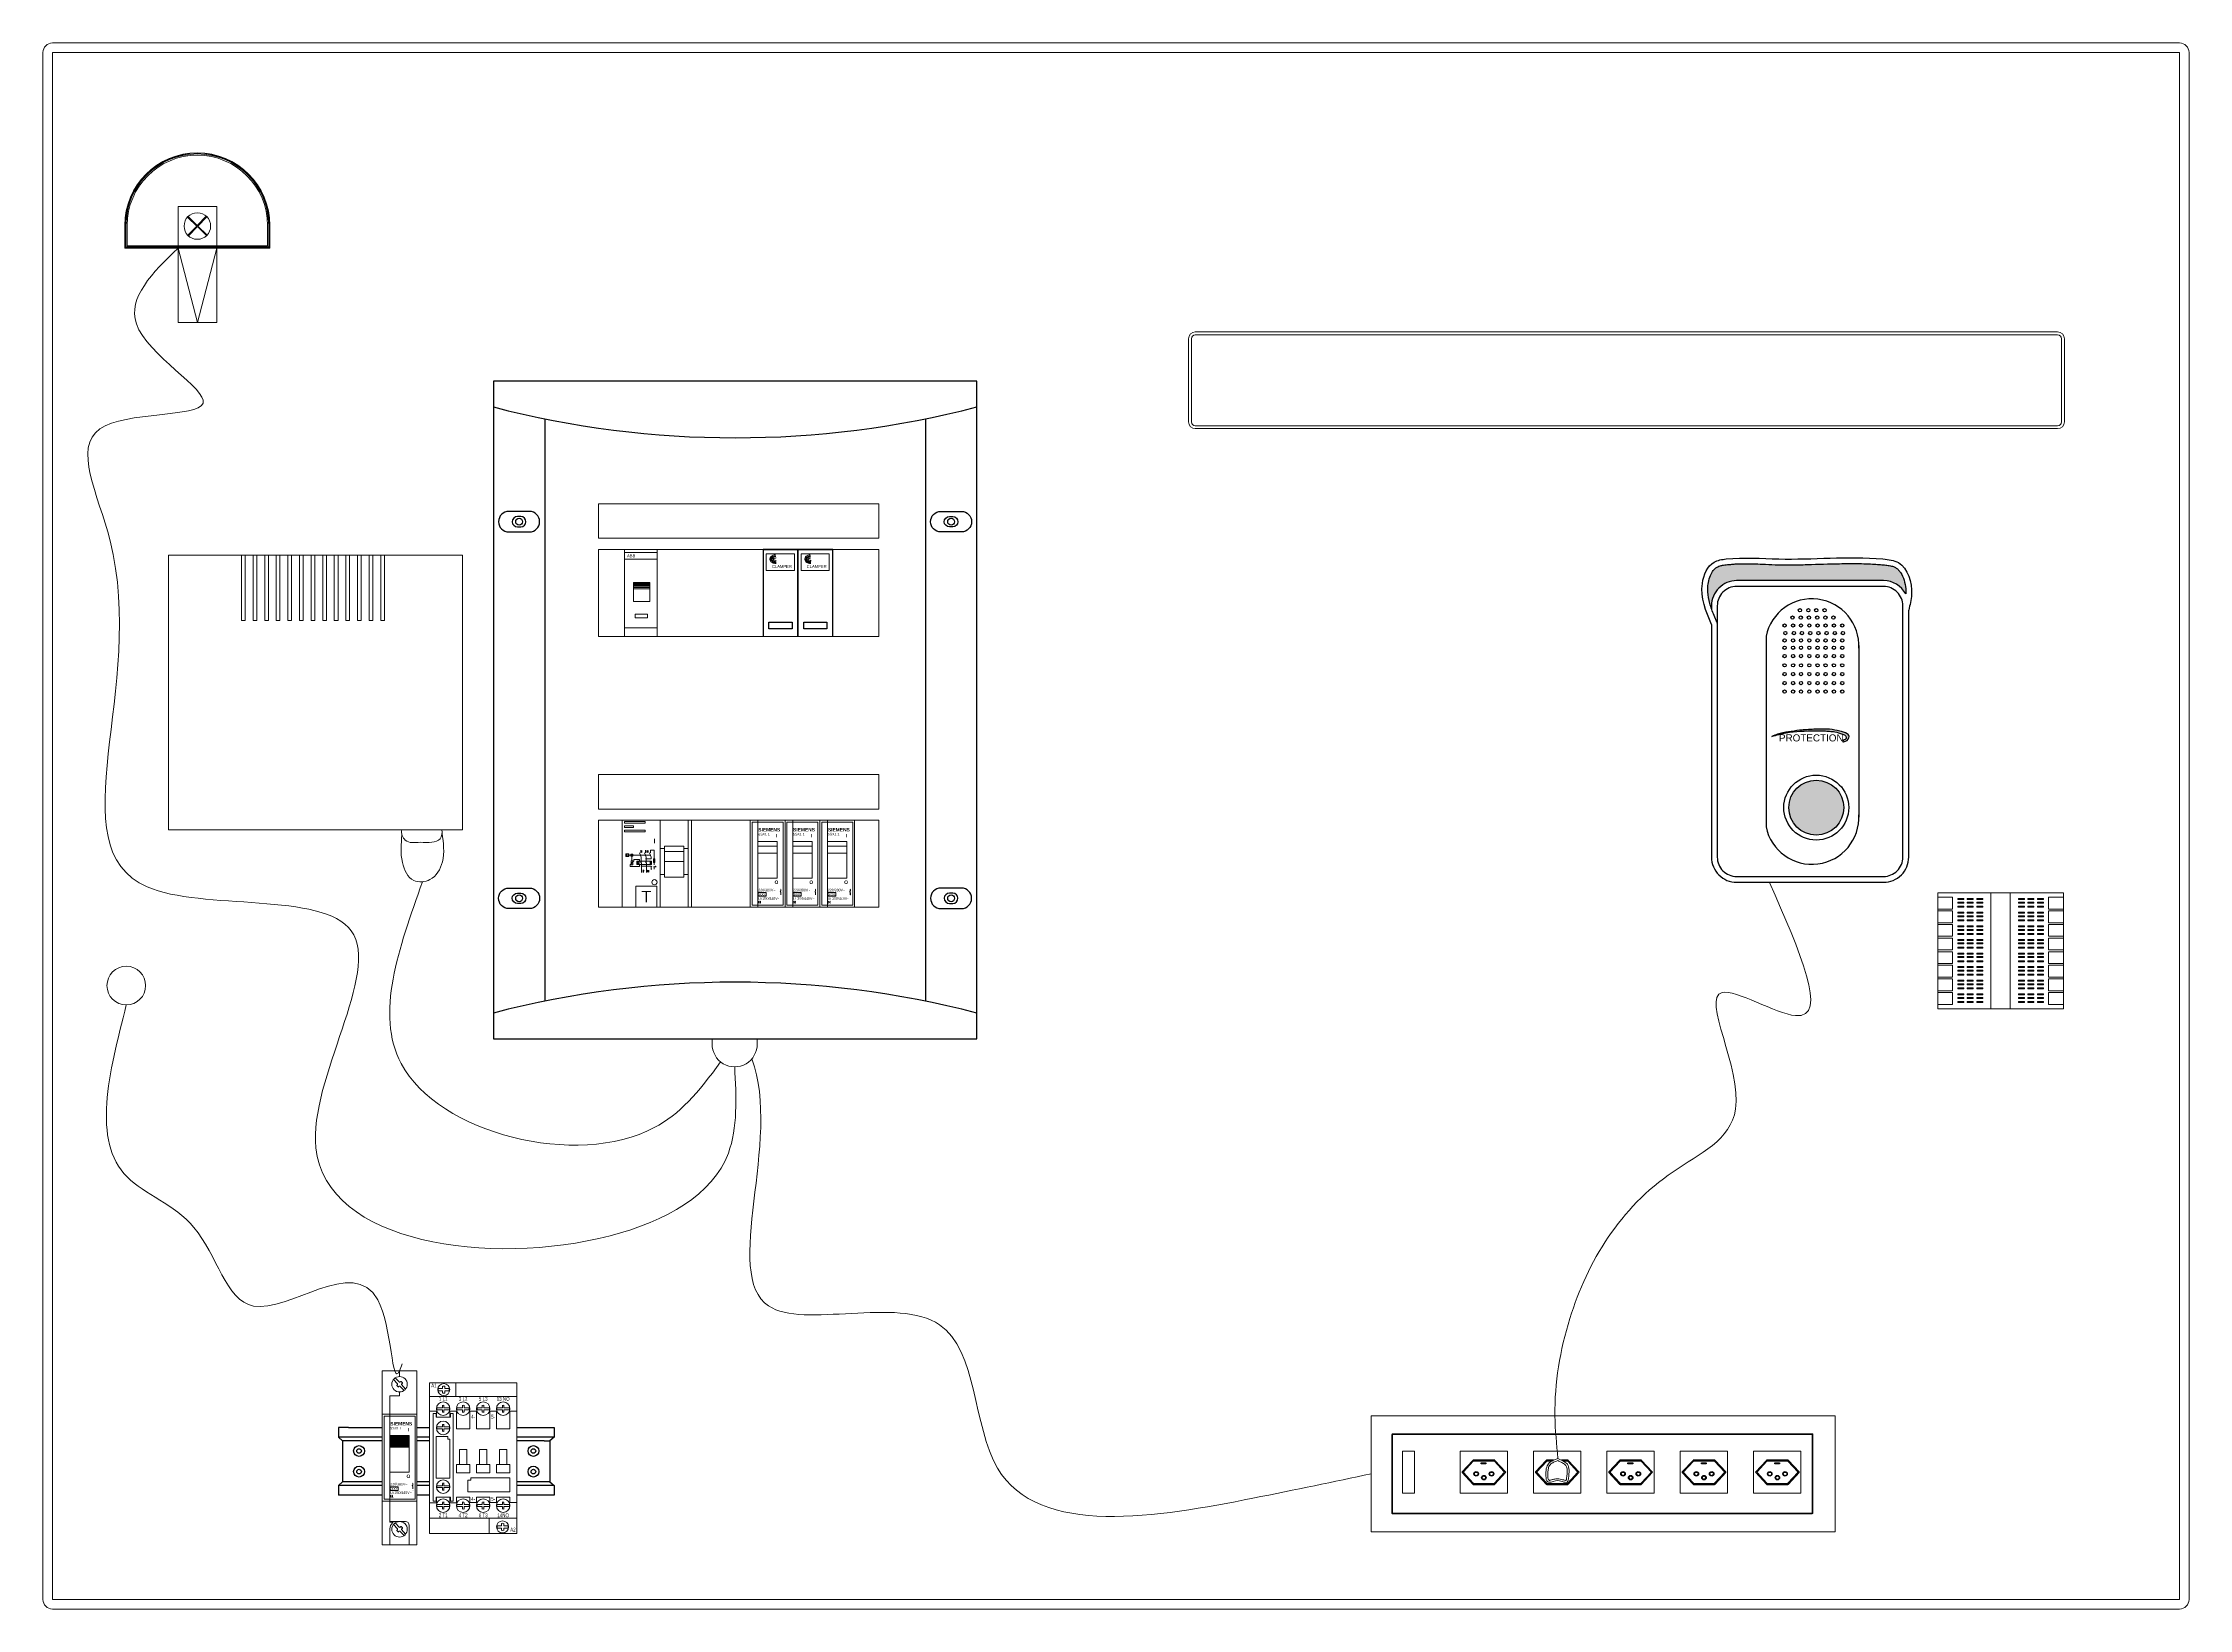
# Model space of a CAD drawing. Header units: millimetres. Extents: x 1729 to 7209, y 940 to 3564.
# Drawn here: x 3559 to 4669, y 1756 to 2566 of the extents above; entities that cross this region are included whole.
import ezdxf
from ezdxf.enums import TextEntityAlignment as Align
from ezdxf.lldxf.tags import DXFTag

# ---------------------------------------------------------------- set-up
doc = ezdxf.new("R2010")
doc.units = ezdxf.units.MM
for name, color, linetype in [('1', 7, 'CENTER2'), ('ELE_DETALHES', 2, 'Continuous'), ('Linhas Externas', 255, 'Continuous'), ('TEXTOS', 7, 'Continuous')]:
    doc.layers.add(name, color=color, linetype=linetype)
doc.styles.add('ROMANS', font='romans')
doc.styles.get("Standard").update_dxf_attribs({"font": 'arial.ttf'})
doc.styles.add('YANES', font='arial.ttf')
tags = doc.linetypes.add('CENTER2', pattern=[28.575, 19.05, -3.175, 3.175, -3.175]).pattern_tags.tags
tags[10:11] = [DXFTag(74, 4), DXFTag(75, 0), DXFTag(340, '0'), DXFTag(46, 0.0), DXFTag(50, 0.0), DXFTag(44, 0.0), DXFTag(45, 0.0)]
tags[8:9] = [DXFTag(74, 4), DXFTag(75, 0), DXFTag(340, '0'), DXFTag(46, 0.0), DXFTag(50, 0.0), DXFTag(44, 0.0), DXFTag(45, 0.0)]
tags[6:7] = [DXFTag(74, 4), DXFTag(75, 0), DXFTag(340, '0'), DXFTag(46, 0.0), DXFTag(50, 0.0), DXFTag(44, 0.0), DXFTag(45, 0.0)]
tags[4:5] = [DXFTag(74, 4), DXFTag(75, 0), DXFTag(340, '0'), DXFTag(46, 0.0), DXFTag(50, 0.0), DXFTag(44, 0.0), DXFTag(45, 0.0)]

# ---------------------------------------------------------------- blocks, each defined once
blk = doc.blocks.new('Interfone')
h = blk.add_hatch(color=256)
h.dxf.hatch_style = 1
edge = h.paths.add_edge_path()
edge.add_spline(control_points=[(3192.9, 2609.4), (3192.9, 2609.6), (3192.9, 2609.8), (3192.9, 2610.7), (3192.9, 2611.4), (3192.7, 2613.6), (3192.4, 2615.1), (3191.6, 2618), (3191, 2619.3), (3190, 2620.9), (3189.6, 2621.3), (3188.8, 2622.2), (3188.4, 2622.5), (3187.8, 2623), (3187.5, 2623.1), (3186.8, 2623.5), (3186.2, 2623.7), (3184.8, 2624), (3184, 2624.2), (3182.7, 2624.3), (3182.3, 2624.4), (3181.4, 2624.5), (3181, 2624.5), (3179.5, 2624.6), (3178.5, 2624.7), (3176.2, 2624.9), (3175, 2624.9), (3170.4, 2625.1), (3167, 2625.2), (3162, 2625.1), (3160.3, 2625.1), (3153.1, 2625), (3147.5, 2624.8), (3139.2, 2624.5), (3136.4, 2624.5), (3132.2, 2624.5), (3130.8, 2624.5), (3128.1, 2624.5), (3126.7, 2624.5), (3123.1, 2624.6), (3120.9, 2624.7), (3115.6, 2625), (3112.4, 2625.1), (3107.8, 2625), (3106.2, 2625), (3103.9, 2624.9), (3103.1, 2624.8), (3102, 2624.7), (3101.6, 2624.7), (3100.8, 2624.6), (3100.4, 2624.6), (3099.5, 2624.5), (3099.1, 2624.4), (3098, 2624.2), (3097.5, 2624.1), (3096.4, 2623.8), (3096, 2623.6), (3095.4, 2623.4), (3095.2, 2623.3), (3094.8, 2623), (3094.6, 2622.8), (3093.9, 2622.2), (3093.4, 2621.7), (3092.4, 2620.2), (3091.9, 2619.2), (3091.1, 2616.9), (3090.8, 2615.7), (3090.5, 2613.6), (3090.5, 2612.8), (3090.4, 2610), (3090.7, 2608), (3091.5, 2604.6), (3091.9, 2603.2), (3092.4, 2601.8)], knot_values=[7.463101, 7.463101, 7.463101, 7.463101, 8.111265, 8.111265, 10.334947, 10.334947, 15.061931, 15.061931, 19.788915, 19.788915, 22.177625, 22.177625, 24.566334, 24.566334, 25.726624, 25.726624, 28.395847, 28.395847, 31.06507, 31.06507, 32.399681, 32.399681, 33.734293, 33.734293, 36.752746, 36.752746, 40.334595, 40.334595, 50.504797, 50.504797, 55.589899, 55.589899, 72.392507, 72.392507, 80.793812, 80.793812, 84.994464, 84.994464, 89.195116, 89.195116, 95.81117, 95.81117, 105.331951, 105.331951, 110.092341, 110.092341, 112.472537, 112.472537, 113.662634, 113.662634, 114.852732, 114.852732, 116.339562, 116.339562, 118.357618, 118.357618, 120.375674, 120.375674, 121.391917, 121.391917, 122.751525, 122.751525, 125.509227, 125.509227, 129.526554, 129.526554, 133.543882, 133.543882, 136.278523, 136.278523, 143.052796, 143.052796, 147.751517, 147.751517, 147.751517, 147.751517], degree=3, periodic=0)
edge.add_line((3092.4, 2601.8), (3092.4, 2603.3))
edge.add_arc((3105.4, 2603.3), 13, 90, 180, ccw=False)
edge.add_line((3105.4, 2616.3), (3181.4, 2616.3))
edge.add_arc((3181.4, 2603.3), 13, 28.0917, 90, ccw=False)
h = blk.add_hatch(color=256)
h.dxf.hatch_style = 1
edge = h.paths.add_edge_path()
edge.add_spline(control_points=[(3123.6, 2535.7), (3124.6, 2536.1), (3127.4, 2537.3), (3132.3, 2538.2), (3138.5, 2539.1), (3145.6, 2539.4), (3152.6, 2539.7), (3158.4, 2538.6), (3161.8, 2537.8), (3163.7, 2536.3), (3163.5, 2534), (3162.2, 2533.3), (3160.3, 2532.8), (3160.3, 2533.4), (3160.9, 2534), (3162.2, 2534.3), (3162, 2536.3), (3159.4, 2537.1), (3156.7, 2538.2), (3153.4, 2538.4), (3148.7, 2538.8), (3140, 2538.6), (3130.8, 2537.9), (3124.8, 2536.1), (3123.6, 2535.7)], knot_values=[0, 0, 0, 0, 3.244395, 8.936638, 14.847588, 22.192207, 30.333477, 35.624164, 39.6951, 40.970218, 42.22291, 45.715505, 46.045516, 46.124997, 47.244588, 48.325726, 49.682953, 51.751303, 55.856897, 58.611654, 61.541693, 69.941493, 84.896392, 88.746539, 88.746539, 88.746539, 88.746539], degree=3, periodic=0)
h = blk.add_hatch(color=256)
h.dxf.hatch_style = 1
h.paths.add_polyline_path([(3160.7, 2498.9, 1), (3132.4, 2498.9, 1)])
blk.add_line((3168.6, 2582.7), (3168.6, 2493.9))
for points in [[(3192.9, 2609.4, 0.276894), (3181.4, 2616.3), (3105.4, 2616.3, 0.414214), (3092.4, 2603.3), (3092.4, 2601.8)], [(3092.4, 2593.7), (3092.4, 2473.3, 0.414214), (3105.4, 2460.3), (3181.4, 2460.3, 0.414214), (3194.4, 2473.3), (3194.4, 2601.1)], [(3168.6, 2581.3, 0.929267), (3120.6, 2587.5), (3120.6, 2489, 0.929267), (3168.6, 2495.2)]]:
    blk.add_lwpolyline(points, format="xyb")
blk.add_lwpolyline([(3105.4, 2463.3), (3181.4, 2463.3, 0.414214), (3191.4, 2473.3), (3191.4, 2603.3, 0.414214), (3181.4, 2613.3), (3105.4, 2613.3, 0.414214), (3095.4, 2603.3), (3095.4, 2473.3, 0.414214)], format="xyb", close=True)
for centre, radius in [((3134.3, 2597.2), 0.847), ((3138.1, 2601), 0.847), ((3138.6, 2597.2), 0.847), ((3142.5, 2601), 0.847), ((3142.8, 2597.2), 0.847), ((3146.6, 2601), 0.847), ((3147.1, 2597.2), 0.847), ((3150.9, 2601), 0.847), ((3151.3, 2597.2), 0.847), ((3155.5, 2597.2), 0.847), ((3130.2, 2593.1), 0.847), ((3130.6, 2589.2), 0.847), ((3134.6, 2593.1), 0.847), ((3135, 2589.2), 0.847), ((3138.7, 2593.1), 0.847), ((3139.2, 2589.2), 0.847), ((3143, 2593.1), 0.847), ((3143.5, 2589.2), 0.847), ((3147.3, 2593.1), 0.847), ((3147.7, 2589.2), 0.847), ((3151.4, 2593.1), 0.847), ((3151.9, 2589.2), 0.847), ((3155.7, 2593.1), 0.847), ((3156.2, 2589.2), 0.847), ((3160, 2593.1), 0.847), ((3160.4, 2589.2), 0.847), ((3130.2, 2585.4), 0.847), ((3130.2, 2581.6), 0.847), ((3130.2, 2577.3), 0.847), ((3134.6, 2585.4), 0.847), ((3134.6, 2581.6), 0.847), ((3134.6, 2577.3), 0.847), ((3138.7, 2585.4), 0.847), ((3138.7, 2581.6), 0.847), ((3138.7, 2577.3), 0.847), ((3143, 2585.4), 0.847), ((3143, 2581.6), 0.847), ((3143, 2577.3), 0.847), ((3147.3, 2585.4), 0.847), ((3147.3, 2581.6), 0.847), ((3147.3, 2577.3), 0.847), ((3151.4, 2585.4), 0.847), ((3151.4, 2581.6), 0.847), ((3151.4, 2577.3), 0.847), ((3155.7, 2585.4), 0.847), ((3155.7, 2581.6), 0.847), ((3155.7, 2577.3), 0.847), ((3160, 2585.4), 0.847), ((3160, 2581.6), 0.847), ((3160, 2577.3), 0.847), ((3130.2, 2572.5), 0.847), ((3130.2, 2568), 0.847), ((3130.2, 2563.3), 0.847), ((3134.6, 2572.5), 0.847), ((3134.6, 2568), 0.847), ((3134.6, 2563.3), 0.847), ((3138.7, 2572.5), 0.847), ((3138.7, 2568), 0.847), ((3138.7, 2563.3), 0.847), ((3143, 2572.5), 0.847), ((3143, 2568), 0.847), ((3143, 2563.3), 0.847), ((3147.3, 2572.5), 0.847), ((3147.3, 2568), 0.847), ((3147.3, 2563.3), 0.847), ((3151.4, 2572.5), 0.847), ((3151.4, 2568), 0.847), ((3151.4, 2563.3), 0.847), ((3155.7, 2572.5), 0.847), ((3155.7, 2568), 0.847), ((3155.7, 2563.3), 0.847), ((3160, 2572.5), 0.847), ((3160, 2568), 0.847), ((3160, 2563.3), 0.847), ((3130.2, 2558.9), 0.847), ((3134.6, 2558.9), 0.847), ((3138.7, 2558.9), 0.847), ((3143, 2558.9), 0.847), ((3147.3, 2558.9), 0.847), ((3151.4, 2558.9), 0.847), ((3155.7, 2558.9), 0.847), ((3160, 2558.9), 0.847), ((3146.6, 2498.9), 16.8), ((3146.6, 2498.9), 14.2)]:
    blk.add_circle(centre, radius)
for points in [[(3092.4, 2593.7), (3087.7, 2614.9), (3093.8, 2625.9), (3100, 2627.5), (3127.2, 2627.5), (3181.1, 2627.5), (3189.1, 2625.6), (3195.9, 2609.1), (3194.4, 2601.1)], [(3123.6, 2535.7), (3126.6, 2536.9), (3132.2, 2538.1), (3138, 2538.9), (3145.4, 2539.4), (3153.5, 2539.4), (3158.7, 2538.5), (3162.6, 2537.1), (3163.5, 2536.2), (3163.5, 2535), (3160.6, 2532.9), (3160.3, 2532.9), (3160.3, 2533), (3161, 2533.9), (3161.9, 2534.4), (3161.9, 2535.8), (3160.1, 2536.9), (3156.2, 2538.1), (3153.5, 2538.4), (3150.6, 2538.6), (3142.2, 2538.6), (3127.3, 2536.8), (3123.6, 2535.7)]]:
    blk.add_spline(points, degree=3)
blk.add_open_spline([(3095.4, 2594.3), (3095.3, 2594.5), (3095.3, 2594.7), (3095.2, 2594.9), (3095.2, 2594.9), (3095.2, 2594.9), (3095.2, 2594.9), (3094.9, 2595.4), (3094.7, 2596), (3094, 2597.7), (3093.5, 2598.8), (3092.3, 2602), (3091.6, 2604), (3090.7, 2608), (3090.4, 2610), (3090.5, 2612.8), (3090.5, 2613.6), (3090.8, 2615.7), (3091.1, 2616.9), (3091.9, 2619.2), (3092.4, 2620.2), (3093.4, 2621.7), (3093.9, 2622.2), (3094.6, 2622.8), (3094.8, 2623), (3095.2, 2623.3), (3095.4, 2623.4), (3096, 2623.6), (3096.4, 2623.8), (3097.5, 2624.1), (3098, 2624.2), (3099.1, 2624.4), (3099.5, 2624.5), (3100.4, 2624.6), (3100.8, 2624.6), (3101.6, 2624.7), (3102, 2624.7), (3103.1, 2624.8), (3103.9, 2624.9), (3106.2, 2625), (3107.8, 2625), (3112.4, 2625.1), (3115.6, 2625), (3120.9, 2624.7), (3123.1, 2624.6), (3126.7, 2624.5), (3128.1, 2624.5), (3130.8, 2624.5), (3132.2, 2624.5), (3136.4, 2624.5), (3139.2, 2624.5), (3147.5, 2624.8), (3153.1, 2625), (3160.3, 2625.1), (3162, 2625.1), (3167, 2625.2), (3170.4, 2625.1), (3175, 2624.9), (3176.2, 2624.9), (3178.5, 2624.7), (3179.5, 2624.6), (3181, 2624.5), (3181.4, 2624.5), (3182.3, 2624.4), (3182.7, 2624.3), (3184, 2624.2), (3184.8, 2624), (3186.2, 2623.7), (3186.8, 2623.5), (3187.5, 2623.1), (3187.8, 2623), (3188.4, 2622.5), (3188.8, 2622.2), (3189.6, 2621.3), (3190, 2620.9), (3191, 2619.3), (3191.6, 2618), (3192.4, 2615.1), (3192.7, 2613.6), (3192.9, 2611.4), (3192.9, 2610.7), (3192.9, 2609.8), (3192.9, 2609.6), (3192.9, 2609.4)], degree=3, knots=[-0.596131, -0.596131, -0.596131, -0.596131, -0.006757, -0.006757, -0.006757, 0, 0, 0, 1.79585, 1.79585, 5.38755, 5.38755, 12.161823, 12.161823, 18.936095, 18.936095, 21.670736, 21.670736, 25.688064, 25.688064, 29.705391, 29.705391, 32.463094, 32.463094, 33.822701, 33.822701, 34.838944, 34.838944, 36.857, 36.857, 38.875056, 38.875056, 40.361886, 40.361886, 41.551984, 41.551984, 42.742082, 42.742082, 45.122277, 45.122277, 49.882667, 49.882667, 59.403448, 59.403448, 66.019502, 66.019502, 70.220155, 70.220155, 74.420807, 74.420807, 82.822111, 82.822111, 99.62472, 99.62472, 104.709821, 104.709821, 114.880024, 114.880024, 118.461872, 118.461872, 121.480325, 121.480325, 122.814937, 122.814937, 124.149548, 124.149548, 126.818771, 126.818771, 129.487994, 129.487994, 130.648284, 130.648284, 133.036994, 133.036994, 135.425703, 135.425703, 140.152687, 140.152687, 144.879672, 144.879672, 147.103353, 147.103353, 147.751517, 147.751517, 147.751517, 147.751517])
at = {"insert": (3127.3, 2536.8), "char_height": 3.65, "attachment_point": 1}
blk.add_mtext_dynamic_manual_height_columns('PROTECTION', width=60.822, gutter_width=165.3, heights=[0], dxfattribs=at)
blk = doc.blocks.new('A$C694555C0')
at = {"lineweight": 0}
for p, q in [((13.6, 78), (13.6, 71)), ((0, 71), (45, 71)), ((6.7, 75.1), (4.5, 75.1)), ((4.5, 73.9), (6.7, 73.9)), ((6.7, 76.3), (6.7, 75.3)), ((6.7, 75.3), (6.7, 75.1)), ((6.7, 73.7), (6.7, 73.9)), ((6.7, 73.7), (6.7, 72.7)), ((7.8, 75.3), (7.8, 76.3)), ((7.8, 75.3), (7.8, 75.1)), ((10, 75.1), (7.8, 75.1)), ((7.8, 73.9), (10, 73.9)), ((7.8, 73.7), (7.8, 73.9)), ((7.8, 72.7), (7.8, 73.7)), ((0, 63.3), (3.6, 63.3)), ((3.6, 63.3), (3.6, 60.2)), ((10.4, 60.2), (10.4, 63.3)), ((10.4, 63.3), (13.9, 63.3)), ((13.9, 63.3), (13.9, 60.2)), ((20.8, 60.2), (20.8, 63.3)), ((20.8, 63.3), (24.2, 63.3)), ((24.2, 63.3), (24.2, 60.2)), ((31.1, 60.2), (31.1, 63.3)), ((31.1, 63.3), (34.6, 63.3)), ((34.6, 63.3), (34.6, 60.2)), ((41.4, 60.2), (41.4, 63.3)), ((45, 63.3), (41.4, 63.3)), ((0, 8.1), (45, 8.1)), ((30.7, 8.1), (30.7, 0)), ((37.2, 4.1), (35, 4.1)), ((35, 2.9), (37.2, 2.9)), ((37.2, 5.3), (37.2, 4.3)), ((37.2, 4.3), (37.2, 4.1)), ((37.2, 2.7), (37.2, 2.9)), ((37.2, 2.7), (37.2, 1.7)), ((38.3, 4.3), (38.3, 5.3)), ((38.3, 4.3), (38.3, 4.1)), ((40.5, 4.1), (38.3, 4.1)), ((38.3, 2.9), (40.5, 2.9)), ((38.3, 2.7), (38.3, 2.9)), ((38.3, 1.7), (38.3, 2.7))]:
    blk.add_line(p, q, dxfattribs=at)
at = {"linetype": 'Continuous', "lineweight": 0}
for p, q in [((32.8, 28.8), (22.5, 28.8)), ((22.5, 21.7), (32.8, 21.7))]:
    blk.add_line(p, q, dxfattribs=at)
at = {"lineweight": 0, "flags": 128}
blk.add_lwpolyline([(0, 78), (0, 0), (45, 0), (45, 78)], close=True, dxfattribs=at)
at = {"lineweight": 0}
blk.add_lwpolyline([(10.7, 60.2), (10.7, 62.2), (12.2, 62.2), (12.2, 16.8), (10.7, 16.8), (10.7, 18.8), (3.3, 18.8), (3.3, 16.8), (1.8, 16.8), (1.8, 62.2), (3.3, 62.2), (3.3, 60.2)], close=True, dxfattribs=at)
for points in [[(3.8, 65.1), (6.6, 65.1), (6.6, 66.4)], [(6.6, 62.9), (6.6, 64.1), (3.8, 64.1)], [(3.8, 55.2), (6.6, 55.2), (6.6, 56.4)], [(7.4, 66.4), (7.4, 65.1), (10.2, 65.1)], [(10.2, 64.1), (7.4, 64.1), (7.4, 62.9)], [(7.4, 56.4), (7.4, 55.2), (10.2, 55.2)], [(13.9, 60.2), (13.9, 54.2), (20.8, 54.2), (20.8, 60.2)], [(14.2, 65.1), (16.9, 65.1), (16.9, 66.4)], [(16.9, 62.9), (16.9, 64.1), (14.2, 64.1)], [(17.8, 66.4), (17.8, 65.1), (20.5, 65.1)], [(20.5, 64.1), (17.8, 64.1), (17.8, 62.9)], [(24.2, 60.2), (24.2, 54.2), (31.1, 54.2), (31.1, 60.2)], [(24.5, 65.1), (27.2, 65.1), (27.2, 66.4)], [(27.2, 62.9), (27.2, 64.1), (24.5, 64.1)], [(28.1, 66.4), (28.1, 65.1), (30.8, 65.1)], [(30.8, 64.1), (28.1, 64.1), (28.1, 62.9)], [(34.6, 60.2), (34.6, 54.2), (41.4, 54.2), (41.4, 60.2)], [(34.8, 65.1), (37.6, 65.1), (37.6, 66.4)], [(37.6, 62.9), (37.6, 64.1), (34.8, 64.1)], [(38.4, 66.4), (38.4, 65.1), (41.2, 65.1)], [(41.2, 64.1), (38.4, 64.1), (38.4, 62.9)], [(6.6, 52.9), (6.6, 54.2), (3.8, 54.2)], [(10.2, 54.2), (7.4, 54.2), (7.4, 52.9)], [(15.4, 35.8), (15.4, 43.5), (19.3, 43.5), (19.3, 35.8)], [(25.7, 35.8), (25.7, 43.5), (29.6, 43.5), (29.6, 35.8)], [(36.1, 35.8), (36.1, 43.5), (39.9, 43.5), (39.9, 35.8)], [(6.6, 26), (6.6, 24.8), (3.8, 24.8)], [(3.8, 23.8), (6.6, 23.8), (6.6, 22.5)], [(10.2, 24.8), (7.4, 24.8), (7.4, 26)], [(7.4, 22.5), (7.4, 23.8), (10.2, 23.8)], [(0, 15.9), (3.6, 15.9), (3.6, 18.8), (10.4, 18.8), (10.4, 15.9), (13.9, 15.9), (13.9, 18.8), (20.8, 18.8), (20.8, 16.1), (24.2, 16.1), (24.2, 18.8), (31.1, 18.8), (31.1, 16.1), (34.6, 16.1), (34.6, 18.8), (41.4, 18.8), (41.4, 16.1), (45, 16.1)], [(6.6, 16.2), (6.6, 15), (3.8, 15)], [(3.8, 14), (6.6, 14), (6.6, 12.7)], [(10.2, 15), (7.4, 15), (7.4, 16.2)], [(7.4, 12.7), (7.4, 14), (10.2, 14)], [(16.9, 16.2), (16.9, 15), (14.2, 15)], [(14.2, 14), (16.9, 14), (16.9, 12.7)], [(20.5, 15), (17.8, 15), (17.8, 16.2)], [(17.8, 12.7), (17.8, 14), (20.5, 14)], [(27.2, 16.2), (27.2, 15), (24.5, 15)], [(24.5, 14), (27.2, 14), (27.2, 12.7)], [(30.8, 15), (28.1, 15), (28.1, 16.2)], [(28.1, 12.7), (28.1, 14), (30.8, 14)], [(37.6, 16.2), (37.6, 15), (34.8, 15)], [(34.8, 14), (37.6, 14), (37.6, 12.7)], [(41.2, 15), (38.4, 15), (38.4, 16.2)], [(38.4, 12.7), (38.4, 14), (41.2, 14)]]:
    blk.add_lwpolyline(points, dxfattribs=at)
at = {"linetype": 'Continuous', "lineweight": 0}
blk.add_lwpolyline([(10.5, 48.8), (10.5, 28.7), (3.4, 28.7), (3.4, 50.3), (9.4, 50.3), (9.4, 48.8)], close=True, dxfattribs=at)
at = {"lineweight": 0, "flags": 128}
for points in [[(13.9, 35.8), (13.9, 31.5), (20.8, 31.5), (20.8, 35.8), (13.9, 35.8)], [(24.2, 35.8), (24.2, 31.5), (31.1, 31.5), (31.1, 35.8), (24.2, 35.8)], [(34.6, 35.8), (34.6, 31.5), (41.4, 31.5), (41.4, 35.8), (34.6, 35.8)]]:
    blk.add_lwpolyline(points, dxfattribs=at)
at = {"linetype": 'Continuous', "lineweight": 0}
for points in [[(22.5, 21.7), (19.8, 21.7), (19.8, 27.7), (21.3, 27.7), (21.3, 28.8), (22.5, 28.8)], [(32.8, 28.8), (41.4, 28.8), (41.4, 21.7), (32.8, 21.7)]]:
    blk.add_lwpolyline(points, dxfattribs=at)
at = {"lineweight": 0}
for centre, radius in [((7, 64.6), 3.5), ((7.3, 74.5), 3.1), ((7.3, 74.5), 3.1), ((17.3, 64.6), 3.5), ((27.7, 64.6), 3.5), ((38, 64.6), 3.5), ((7, 54.7), 3.5), ((7, 24.3), 3.5), ((7, 14.5), 3.5), ((17.3, 14.5), 3.5), ((27.7, 14.5), 3.5), ((38, 14.5), 3.5), ((37.7, 3.5), 3.1), ((37.7, 3.5), 3.1)]:
    blk.add_circle(centre, radius, dxfattribs=at)
for centre, radius, start, end in [((7.3, 74.5), 2.85, 167.7604, 192.2396), ((7.3, 74.5), 1.85, 73.8365, 106.1634), ((7.3, 74.5), 1.85, 253.8366, 286.1634), ((7.3, 74.5), 2.85, 347.7604, 12.2396), ((7, 64.6), 3.21, 170.9955, 189.0045), ((7, 64.6), 1.79, 76.1135, 103.8865), ((7, 64.6), 1.79, 256.1135, 283.8865), ((7, 54.7), 1.79, 76.1135, 103.8865), ((7, 64.6), 3.21, 350.9955, 9.0045), ((17.3, 64.6), 3.21, 170.9955, 189.0045), ((17.3, 64.6), 1.79, 76.1135, 103.8865), ((17.3, 64.6), 1.79, 256.1135, 283.8865), ((17.3, 64.6), 3.21, 350.9955, 9.0045), ((27.7, 64.6), 3.21, 170.9955, 189.0045), ((27.7, 64.6), 1.79, 76.1135, 103.8865), ((27.7, 64.6), 1.79, 256.1135, 283.8865), ((27.7, 64.6), 3.21, 350.9955, 9.0045), ((38, 64.6), 3.21, 170.9955, 189.0045), ((38, 64.6), 1.79, 76.1135, 103.8865), ((38, 64.6), 1.79, 256.1135, 283.8865), ((38, 64.6), 3.21, 350.9955, 9.0045), ((7, 54.7), 3.21, 170.9955, 189.0045), ((7, 54.7), 1.79, 256.1135, 283.8865), ((7, 54.7), 3.21, 350.9955, 9.0045), ((7, 24.3), 3.21, 170.9955, 189.0045), ((7, 24.3), 1.79, 76.1135, 103.8865), ((7, 24.3), 1.79, 256.1135, 283.8865), ((7, 24.3), 3.21, 350.9955, 9.0045), ((7, 14.5), 3.21, 170.9955, 189.0045), ((7, 14.5), 1.79, 76.1135, 103.8865), ((7, 14.5), 1.79, 256.1135, 283.8865), ((7, 14.5), 3.21, 350.9955, 9.0045), ((17.3, 14.5), 3.21, 170.9955, 189.0045), ((17.3, 14.5), 1.79, 76.1135, 103.8865), ((17.3, 14.5), 1.79, 256.1135, 283.8865), ((17.3, 14.5), 3.21, 350.9955, 9.0045), ((27.7, 14.5), 3.21, 170.9955, 189.0045), ((27.7, 14.5), 1.79, 76.1135, 103.8865), ((27.7, 14.5), 1.79, 256.1135, 283.8865), ((27.7, 14.5), 3.21, 350.9955, 9.0045), ((38, 14.5), 3.21, 170.9955, 189.0045), ((38, 14.5), 1.79, 76.1135, 103.8865), ((38, 14.5), 1.79, 256.1135, 283.8865), ((38, 14.5), 3.21, 350.9955, 9.0045), ((37.7, 3.5), 2.85, 167.7604, 192.2396), ((37.7, 3.5), 1.85, 73.8366, 106.1634), ((37.7, 3.5), 1.85, 253.8366, 286.1634), ((37.7, 3.5), 2.85, 347.7604, 12.2396)]:
    blk.add_arc(centre, radius, start, end, dxfattribs=at)
at = {"lineweight": 0, "width": 0.66}
for s, p in [('A1', (2.2, 76.6)), ('1 L1', (7, 69.7)), ('3 L2', (17.3, 69.7)), ('5 L3', (27.7, 69.7)), ('13 NO', (38, 69.7)), ('4-', (22.5, 60.5)), ('5-', (32.8, 60.5)), ('4-', (22.5, 18)), ('5-', (32.8, 18)), ('2 T1', (7, 9.5)), ('4 T2', (17.3, 9.5)), ('6 T3', (27.7, 9.5)), ('14NO', (38, 9.5)), ('A2', (43.1, 2.1))]:
    blk.add_text(s, height=2, dxfattribs=at).set_placement(p, align=Align.MIDDLE_CENTER)
blk = doc.blocks.new('A$C163C53D4')
at = {"lineweight": 0}
h = blk.add_hatch(color=256, dxfattribs=at)
h.paths.add_polyline_path([(14, 54), (4, 54), (4, 52.5), (4, 50.5), (14, 50.5), (14, 52.5)])
h.paths.add_polyline_path([(14, 56.5), (4, 56.5), (4, 54), (14, 54)])
h = blk.add_hatch(color=256, dxfattribs=at)
h.paths.add_polyline_path([(4.7, 25.6), (4.7, 25.7, 1), (4.7, 24.5), (4.7, 24.6, -1)])
h.paths.add_polyline_path([(5.5, 25.6), (5.5, 25.7, 1), (5.5, 24.5), (5.5, 24.6, -0.383877), (5, 25), (5.4, 25), (5.4, 25.1), (5, 25.1, -0.383877)])
h = blk.add_hatch(color=256, dxfattribs=at)
h.paths.add_polyline_path([(15.8, 31.6), (15.8, 31.6), (15.8, 30.7), (15.8, 30.7)])
h.paths.add_polyline_path([(15.6, 30.7), (15.6, 30.7), (15.6, 30.6), (15.5, 30.6), (15.5, 30.5), (15.6, 30.5), (15.8, 29.8, -0.058386), (15.8, 29.8), (15.8, 28.9), (15.8, 28.9), (15.8, 29.8, 0.058386), (15.8, 29.8), (15.8, 29.9), (15.9, 29.9), (15.9, 30), (15.8, 30)])
for p, q in [((9, 87), (9, 90)), ((8, 83.2), (5.9, 85.5)), ((8.9, 84), (6.7, 86.3)), ((8, 82.9), (7.5, 82.4)), ((7.5, 82.3), (8.2, 81.6)), ((8.8, 82), (8.3, 81.6)), ((9, 77), (9, 79)), ((11.3, 79.7), (9.1, 82)), ((9.2, 84), (9.7, 84.4)), ((9.8, 84.4), (10.5, 83.7)), ((10, 83.1), (10.5, 83.6)), ((12.1, 80.5), (10, 82.8)), ((0, 67.5), (0, 22.5)), ((18, 67.5), (0, 67.5)), ((9, 77), (4, 77)), ((4, 77), (4, 67.5)), ((4, 67.5), (4, 66.5)), ((18, 22.5), (18, 67.5)), ((1, 66.5), (1, 23.5)), ((17, 66.5), (1, 66.5)), ((14, 56.5), (4, 56.5)), ((4, 56.5), (4, 52.5)), ((14, 56.5), (14, 52.5)), ((17, 23.5), (17, 66.5)), ((4, 54), (14, 54)), ((14, 50.5), (4, 50.5)), ((4, 37.5), (14, 37.5)), ((0, 22.5), (18, 22.5)), ((1, 23.5), (17, 23.5)), ((4, 23.5), (4, 22.5)), ((4, 22.5), (4, 11.7)), ((4.7, 25.7), (4.7, 25.6)), ((4.7, 24.6), (4.7, 24.5)), ((5.4, 25.1), (5, 25.1)), ((5.4, 25), (5, 25)), ((5.4, 25.1), (5.4, 25)), ((5.5, 25.7), (5.5, 25.6)), ((5.5, 24.6), (5.5, 24.5)), ((15.5, 30.6), (15.6, 30.6)), ((15.5, 30.5), (15.5, 30.6)), ((15.6, 30.5), (15.5, 30.5)), ((15.6, 30.7), (15.8, 30)), ((15.6, 30.7), (15.6, 30.6)), ((15.6, 30.7), (15.6, 30.7)), ((15.6, 30.5), (15.8, 29.8)), ((15.8, 31.6), (15.8, 30.7)), ((15.8, 31.6), (15.8, 30.7)), ((15.8, 31.6), (15.8, 31.6)), ((15.8, 30.7), (15.8, 30.7)), ((15.8, 30), (15.9, 30)), ((15.9, 29.9), (15.8, 29.9)), ((15.8, 29.9), (15.8, 29.8)), ((15.8, 29.8), (15.8, 28.9)), ((15.8, 29.8), (15.8, 28.9)), ((15.8, 28.9), (15.8, 28.9)), ((15.9, 30), (15.9, 29.9)), ((4, 12), (12, 12)), ((4, 11.7), (5.3, 11.7)), ((8.9, 9), (6.7, 11.3)), ((4, 8.3), (4, 0)), ((8, 8.2), (5.9, 10.5)), ((8, 7.9), (7.5, 7.4)), ((7.5, 7.3), (8.2, 6.6)), ((8.8, 7), (8.3, 6.6)), ((11.3, 4.7), (9.1, 7)), ((9.2, 9), (9.7, 9.4)), ((9.8, 9.4), (10.5, 8.7)), ((10, 8.1), (10.5, 8.6)), ((12.1, 5.5), (10, 7.8)), ((14, 0), (14, 10))]:
    blk.add_line(p, q, dxfattribs=at)
at = {"color": 8, "lineweight": 0}
blk.add_line((4, 66.5), (4, 23.5), dxfattribs=at)
at = {"lineweight": 0}
for points in [[(0, 90), (18, 90), (18, 0), (0, 0)], [(4.2, 30), (8.3, 30), (8.3, 28.1), (4.2, 28.1)]]:
    blk.add_lwpolyline(points, close=True, dxfattribs=at)
for points in [[(4, 52.5), (4, 37.5)], [(14, 37.5), (14, 52.5)]]:
    blk.add_lwpolyline(points, dxfattribs=at)
for centre in [(9, 83), (9, 83), (9, 8), (9, 8)]:
    blk.add_circle(centre, 4, dxfattribs=at)
for centre, radius, start, end in [((7.6, 82.4), 0.1, 133.2741, 223.2741), ((9, 83), 1.02, 169.3403, 187.2078), ((8.3, 81.6), 0.1, 223.2741, 313.2741), ((9, 83), 1.02, 259.3403, 277.2078), ((9, 83), 1.02, 79.3403, 97.2078), ((9.7, 84.4), 0.1, 43.2741, 133.2741), ((9, 83), 1.02, 349.3403, 7.2078), ((10.4, 83.6), 0.1, 313.2741, 43.2741), ((4.7, 25.1), 0.579, 90, 270), ((4.7, 25.1), 0.479, 90, 270), ((5.5, 25.1), 0.579, 90, 270), ((5.5, 25.1), 0.479, 90, 174.0025), ((5.5, 25.1), 0.479, 185.9975, 270), ((15.7, 29.8), 0.1, 0, 13.3659), ((15.7, 29.8), 0.1, 0, 13.3659), ((8, 8.3), 4, 130.199, 180), ((5.3, 11.5), 0.2, 310.199, 90), ((12, 10), 2, 0, 90), ((7.6, 7.4), 0.1, 133.2741, 223.2741), ((9, 8), 1.02, 169.3403, 187.2078), ((8.3, 6.6), 0.1, 223.2741, 313.2741), ((9, 8), 1.02, 259.3403, 277.2078), ((9, 8), 1.02, 79.3403, 97.2078), ((9.7, 9.4), 0.1, 43.2741, 133.2741), ((9, 8), 1.02, 349.3403, 7.2078), ((10.4, 8.6), 0.1, 313.2741, 43.2741)]:
    blk.add_arc(centre, radius, start, end, dxfattribs=at)
at = {"lineweight": 0, "attachment_point": 1}
for s, insert, char_height, width in [('{\\fArial|b1|i0|c0|p34;SIEMENS}', (4.2, 63.5), 1.8, 12.43), ('5SX1 1', (4.2, 60.9), 1.3, 18.996), ('{\\fArial|b1|i0|c0|p34;I}', (13.4, 60.4), 1.8, 12.43), ('{\\fArial|b1|i0|c0|p34;O}', (12.6, 36.3), 1.8, 12.43), ('{\\fArial|b0|i0|c0|p34;220/380V~}', (4.2, 32), 1.3, 18.996), ('{\\fArial|b0|i0|c0|p34;Ui 250/440V~}', (4.2, 27.6), 1.3, 18.996), ('3000', (4.3, 29.7), 1.3, 18.996), ('{\\fArial|b0|i0|c0|p34;2}', (15.6, 32.3), 0.5, 18.996), ('{\\fArial|b0|i0|c0|p34;1}', (15.7, 28.7), 0.5, 18.996)]:
    blk.add_mtext(s, dxfattribs=dict(at, insert=insert, char_height=char_height, width=width))
blk = doc.blocks.new('5SX1 1P')
at = {"color": 4}
blk.add_blockref('A$C163C53D4', (0, 0), dxfattribs=at)

msp = doc.modelspace()

# ---------------------------------------------------------------- hatches: boundary and pattern name
at = {"lineweight": 0}
h = msp.add_hatch(color=256, dxfattribs=at)
h.paths.add_polyline_path([(3929.725, 2121.816), (3929.725, 2121.916, 1), (3929.725, 2120.759), (3929.725, 2120.859, -1)])
h.paths.add_polyline_path([(3930.499, 2121.816), (3930.499, 2121.916, 1), (3930.499, 2120.759), (3930.499, 2120.859, -0.38387659), (3930.023, 2121.287), (3930.405, 2121.287), (3930.405, 2121.387), (3930.023, 2121.387, -0.38387659)])
h = msp.add_hatch(color=256, dxfattribs=at)
h.paths.add_polyline_path([(3940.802, 2127.808), (3940.762, 2127.808), (3940.762, 2126.964), (3940.802, 2126.964)])
h.paths.add_polyline_path([(3940.588, 2126.944), (3940.549, 2126.935), (3940.57, 2126.847), (3940.476, 2126.847), (3940.476, 2126.779), (3940.586, 2126.779), (3940.759, 2126.053, -0.05838602), (3940.762, 2126.03), (3940.762, 2125.2), (3940.802, 2125.2), (3940.802, 2126.034, 0.05838602), (3940.799, 2126.057), (3940.773, 2126.168), (3940.872, 2126.168), (3940.872, 2126.237), (3940.756, 2126.237)])
h = msp.add_hatch(color=256, dxfattribs=at)
h.paths.add_polyline_path([(3947.725, 2121.816), (3947.725, 2121.916, 1), (3947.725, 2120.759), (3947.725, 2120.859, -1)])
h.paths.add_polyline_path([(3948.499, 2121.816), (3948.499, 2121.916, 1), (3948.499, 2120.759), (3948.499, 2120.859, -0.38387659), (3948.023, 2121.287), (3948.405, 2121.287), (3948.405, 2121.387), (3948.023, 2121.387, -0.38387659)])
h = msp.add_hatch(color=256, dxfattribs=at)
h.paths.add_polyline_path([(3958.802, 2127.808), (3958.762, 2127.808), (3958.762, 2126.964), (3958.802, 2126.964)])
h.paths.add_polyline_path([(3958.588, 2126.944), (3958.549, 2126.935), (3958.57, 2126.847), (3958.476, 2126.847), (3958.476, 2126.779), (3958.586, 2126.779), (3958.759, 2126.053, -0.05838602), (3958.762, 2126.03), (3958.762, 2125.2), (3958.802, 2125.2), (3958.802, 2126.034, 0.05838602), (3958.799, 2126.057), (3958.773, 2126.168), (3958.872, 2126.168), (3958.872, 2126.237), (3958.756, 2126.237)])
h = msp.add_hatch(color=256, dxfattribs=at)
h.paths.add_polyline_path([(3965.725, 2121.816), (3965.725, 2121.916, 1), (3965.725, 2120.759), (3965.725, 2120.859, -1)])
h.paths.add_polyline_path([(3966.499, 2121.816), (3966.499, 2121.916, 1), (3966.499, 2120.759), (3966.499, 2120.859, -0.38387659), (3966.023, 2121.287), (3966.405, 2121.287), (3966.405, 2121.387), (3966.023, 2121.387, -0.38387659)])
h = msp.add_hatch(color=256, dxfattribs=at)
h.paths.add_polyline_path([(3976.802, 2127.808), (3976.762, 2127.808), (3976.762, 2126.964), (3976.802, 2126.964)])
h.paths.add_polyline_path([(3976.588, 2126.944), (3976.549, 2126.935), (3976.57, 2126.847), (3976.476, 2126.847), (3976.476, 2126.779), (3976.586, 2126.779), (3976.759, 2126.053, -0.05838602), (3976.762, 2126.03), (3976.762, 2125.2), (3976.802, 2125.2), (3976.802, 2126.034, 0.05838602), (3976.799, 2126.057), (3976.773, 2126.168), (3976.872, 2126.168), (3976.872, 2126.237), (3976.756, 2126.237)])

# ---------------------------------------------------------------- linework, layer by layer
for p, q in [((3818.732, 2371.324), (3818.732, 2215.408)), ((4015.607, 2371.324), (4015.607, 2215.408)), ((3818.732, 2215.408), (3818.732, 2070.117)), ((4015.607, 2215.408), (4015.607, 2070.117)), ((3717.17, 1849.641), (3711.963, 1849.641)), ((3711.963, 1849.641), (3711.963, 1844.599)), ((3711.963, 1844.599), (3714.17, 1842.814)), ((3717.17, 1842.814), (3714.17, 1842.814)), ((3714.17, 1842.814), (3714.17, 1821.468)), ((3717.17, 1849.641), (3734.632, 1849.641)), ((3734.632, 1842.814), (3717.17, 1842.814)), ((3738.632, 1849.641), (3738.81, 1849.641)), ((3748.632, 1842.814), (3738.632, 1842.814)), ((3752.632, 1849.641), (3759.192, 1849.641)), ((3759.192, 1842.814), (3752.632, 1842.814)), ((3804.192, 1849.641), (3818.352, 1849.641)), ((3818.352, 1842.814), (3804.192, 1842.814)), ((3818.352, 1849.641), (3823.559, 1849.641)), ((3818.352, 1842.814), (3821.352, 1842.814)), ((3823.559, 1844.599), (3821.352, 1842.814)), ((3821.352, 1842.814), (3821.352, 1821.468)), ((3823.559, 1849.641), (3823.559, 1844.599)), ((3714.17, 1821.468), (3711.963, 1819.683)), ((3821.352, 1821.468), (3823.559, 1819.683)), ((3711.963, 1819.683), (3711.963, 1814.641)), ((3734.632, 1814.641), (3711.963, 1814.641)), ((3759.192, 1814.641), (3752.632, 1814.641)), ((3818.352, 1814.641), (3804.192, 1814.641)), ((3823.559, 1814.641), (3818.352, 1814.641)), ((3823.559, 1819.683), (3823.559, 1814.641))]:
    msp.add_line(p, q)
for p, q in [((3924.977, 2163.751), (3924.977, 2118.751)), ((3942.977, 2163.751), (3924.977, 2163.751)), ((3925.977, 2162.751), (3925.977, 2119.751)), ((3941.977, 2162.751), (3925.977, 2162.751)), ((3928.977, 2163.751), (3928.977, 2162.751)), ((3941.977, 2119.751), (3941.977, 2162.751)), ((3942.977, 2118.751), (3942.977, 2163.751)), ((3942.977, 2163.751), (3942.977, 2118.751)), ((3960.977, 2163.751), (3942.977, 2163.751)), ((3943.977, 2162.751), (3943.977, 2119.751)), ((3959.977, 2162.751), (3943.977, 2162.751)), ((3946.977, 2163.751), (3946.977, 2162.751)), ((3959.977, 2119.751), (3959.977, 2162.751)), ((3960.977, 2118.751), (3960.977, 2163.751)), ((3960.977, 2163.751), (3960.977, 2118.751)), ((3978.977, 2163.751), (3960.977, 2163.751)), ((3961.977, 2162.751), (3961.977, 2119.751)), ((3977.977, 2162.751), (3961.977, 2162.751)), ((3964.977, 2163.751), (3964.977, 2162.751)), ((3977.977, 2119.751), (3977.977, 2162.751)), ((3978.977, 2118.751), (3978.977, 2163.751)), ((3938.977, 2152.751), (3928.977, 2152.751)), ((3928.977, 2152.751), (3928.977, 2148.751)), ((3928.977, 2150.232), (3938.977, 2150.232)), ((3938.977, 2146.751), (3928.977, 2146.751)), ((3938.977, 2152.751), (3938.977, 2148.751)), ((3956.977, 2152.751), (3946.977, 2152.751)), ((3946.977, 2152.751), (3946.977, 2148.751)), ((3946.977, 2150.232), (3956.977, 2150.232)), ((3956.977, 2146.751), (3946.977, 2146.751)), ((3956.977, 2152.751), (3956.977, 2148.751)), ((3974.977, 2152.751), (3964.977, 2152.751)), ((3964.977, 2152.751), (3964.977, 2148.751)), ((3964.977, 2150.232), (3974.977, 2150.232)), ((3974.977, 2146.751), (3964.977, 2146.751)), ((3974.977, 2152.751), (3974.977, 2148.751)), ((3928.977, 2133.751), (3938.977, 2133.751)), ((3946.977, 2133.751), (3956.977, 2133.751)), ((3964.977, 2133.751), (3974.977, 2133.751)), ((3929.725, 2121.916), (3929.725, 2121.816)), ((3929.725, 2120.859), (3929.725, 2120.759)), ((3930.405, 2121.387), (3930.02, 2121.387)), ((3930.405, 2121.287), (3930.02, 2121.287)), ((3930.405, 2121.387), (3930.405, 2121.287)), ((3930.499, 2121.916), (3930.499, 2121.816)), ((3930.499, 2120.859), (3930.499, 2120.759)), ((3940.476, 2126.847), (3940.57, 2126.847)), ((3940.476, 2126.779), (3940.476, 2126.847)), ((3940.586, 2126.779), (3940.476, 2126.779)), ((3940.588, 2126.944), (3940.549, 2126.935)), ((3940.549, 2126.935), (3940.57, 2126.847)), ((3940.586, 2126.779), (3940.759, 2126.053)), ((3940.588, 2126.944), (3940.756, 2126.237)), ((3940.756, 2126.237), (3940.872, 2126.237)), ((3940.762, 2127.808), (3940.762, 2126.964)), ((3940.762, 2127.808), (3940.802, 2127.808)), ((3940.762, 2126.964), (3940.802, 2126.964)), ((3940.762, 2126.03), (3940.762, 2125.2)), ((3940.762, 2125.2), (3940.802, 2125.2)), ((3940.872, 2126.168), (3940.773, 2126.168)), ((3940.773, 2126.168), (3940.799, 2126.057)), ((3940.802, 2127.808), (3940.802, 2126.964)), ((3940.802, 2126.034), (3940.802, 2125.2)), ((3940.872, 2126.237), (3940.872, 2126.168)), ((3947.725, 2121.916), (3947.725, 2121.816)), ((3947.725, 2120.859), (3947.725, 2120.759)), ((3948.405, 2121.387), (3948.02, 2121.387)), ((3948.405, 2121.287), (3948.02, 2121.287)), ((3948.405, 2121.387), (3948.405, 2121.287)), ((3948.499, 2121.916), (3948.499, 2121.816)), ((3948.499, 2120.859), (3948.499, 2120.759)), ((3958.476, 2126.847), (3958.57, 2126.847)), ((3958.476, 2126.779), (3958.476, 2126.847)), ((3958.586, 2126.779), (3958.476, 2126.779)), ((3958.588, 2126.944), (3958.549, 2126.935)), ((3958.549, 2126.935), (3958.57, 2126.847)), ((3958.586, 2126.779), (3958.759, 2126.053)), ((3958.588, 2126.944), (3958.756, 2126.237)), ((3958.756, 2126.237), (3958.872, 2126.237)), ((3958.762, 2127.808), (3958.762, 2126.964)), ((3958.762, 2127.808), (3958.802, 2127.808)), ((3958.762, 2126.964), (3958.802, 2126.964)), ((3958.762, 2126.03), (3958.762, 2125.2)), ((3958.762, 2125.2), (3958.802, 2125.2)), ((3958.872, 2126.168), (3958.773, 2126.168)), ((3958.773, 2126.168), (3958.799, 2126.057)), ((3958.802, 2127.808), (3958.802, 2126.964)), ((3958.802, 2126.034), (3958.802, 2125.2)), ((3958.872, 2126.237), (3958.872, 2126.168)), ((3965.725, 2121.916), (3965.725, 2121.816)), ((3965.725, 2120.859), (3965.725, 2120.759)), ((3966.405, 2121.387), (3966.02, 2121.387)), ((3966.405, 2121.287), (3966.02, 2121.287)), ((3966.405, 2121.387), (3966.405, 2121.287)), ((3966.499, 2121.916), (3966.499, 2121.816)), ((3966.499, 2120.859), (3966.499, 2120.759)), ((3976.476, 2126.847), (3976.57, 2126.847)), ((3976.476, 2126.779), (3976.476, 2126.847)), ((3976.586, 2126.779), (3976.476, 2126.779)), ((3976.588, 2126.944), (3976.549, 2126.935)), ((3976.549, 2126.935), (3976.57, 2126.847)), ((3976.586, 2126.779), (3976.759, 2126.053)), ((3976.588, 2126.944), (3976.756, 2126.237)), ((3976.756, 2126.237), (3976.872, 2126.237)), ((3976.762, 2127.808), (3976.762, 2126.964)), ((3976.762, 2127.808), (3976.802, 2127.808)), ((3976.762, 2126.964), (3976.802, 2126.964)), ((3976.762, 2126.03), (3976.762, 2125.2)), ((3976.762, 2125.2), (3976.802, 2125.2)), ((3976.872, 2126.168), (3976.773, 2126.168)), ((3976.773, 2126.168), (3976.799, 2126.057)), ((3976.802, 2127.808), (3976.802, 2126.964)), ((3976.802, 2126.034), (3976.802, 2125.2)), ((3976.872, 2126.237), (3976.872, 2126.168)), ((3924.977, 2118.751), (3942.977, 2118.751)), ((3925.977, 2119.751), (3941.977, 2119.751)), ((3928.977, 2119.751), (3928.977, 2118.751)), ((3942.977, 2118.751), (3960.977, 2118.751)), ((3943.977, 2119.751), (3959.977, 2119.751)), ((3946.977, 2119.751), (3946.977, 2118.751)), ((3960.977, 2118.751), (3978.977, 2118.751)), ((3961.977, 2119.751), (3977.977, 2119.751)), ((3964.977, 2119.751), (3964.977, 2118.751))]:
    msp.add_line(p, q, dxfattribs=at)
at = {"color": 8, "lineweight": 0}
for p, q in [((3928.977, 2162.751), (3928.977, 2119.751)), ((3946.977, 2162.751), (3946.977, 2119.751)), ((3964.977, 2162.751), (3964.977, 2119.751))]:
    msp.add_line(p, q, dxfattribs=at)
for points in [[(3792.17, 2050.721), (4042.17, 2050.721), (4042.17, 2390.721), (3792.17, 2390.721)], [(4303.059, 1831.313), (4305.535, 1831.313), (4305.535, 1830.894), (4303.059, 1830.894)], [(4378.968, 1831.313), (4381.444, 1831.313), (4381.444, 1830.894), (4378.968, 1830.894)], [(4416.923, 1831.313), (4419.399, 1831.313), (4419.399, 1830.894), (4416.923, 1830.894)], [(4454.878, 1831.313), (4457.353, 1831.313), (4457.353, 1830.894), (4454.878, 1830.894)]]:
    msp.add_lwpolyline(points, close=True)
for points in [[(3800.138, 2323.429, 1), (3800.138, 2312.804), (3810.763, 2312.804, 1), (3810.763, 2323.429)], [(3804.566, 2320.773, 1), (3804.566, 2315.46), (3806.336, 2315.46, 1), (3806.336, 2320.773)], [(4034.201, 2323.429, -1), (4034.201, 2312.804), (4023.576, 2312.804, -1), (4023.576, 2323.429)], [(4029.774, 2320.773, -1), (4029.774, 2315.46), (4028.003, 2315.46, -1), (4028.003, 2320.773)], [(3800.138, 2118.012, -1), (3800.138, 2128.637), (3810.763, 2128.637, -1), (3810.763, 2118.012)], [(3804.566, 2120.668, -1), (3804.566, 2125.981), (3806.336, 2125.981, -1), (3806.336, 2120.668)], [(4034.201, 2118.012, 1), (4034.201, 2128.637), (4023.576, 2128.637, 1), (4023.576, 2118.012)], [(4029.774, 2120.668, 1), (4029.774, 2125.981), (4028.003, 2125.981, 1), (4028.003, 2120.668)], [(4298.965, 1820.232), (4309.904, 1820.232, 0.20836297), (4310.123, 1820.328), (4315.654, 1826.276, 0.3931076), (4315.654, 1826.684), (4310.123, 1832.632, 0.20836297), (4309.904, 1832.727), (4298.965, 1832.727, 0.20836297), (4298.746, 1832.632), (4293.215, 1826.684, 0.3931076), (4293.215, 1826.276), (4298.746, 1820.328, 0.20836297)], [(4299.183, 1820.732), (4309.686, 1820.732, 0.20836297), (4309.905, 1820.828), (4314.971, 1826.276, 0.3931076), (4314.971, 1826.684), (4309.905, 1832.132, 0.20836297), (4309.686, 1832.227), (4299.183, 1832.227, 0.20836297), (4298.963, 1832.132), (4293.898, 1826.684, 0.3931076), (4293.898, 1826.276), (4298.963, 1820.828, 0.20836297)], [(4374.875, 1820.232), (4385.813, 1820.232, 0.20836297), (4386.032, 1820.328), (4391.563, 1826.276, 0.3931076), (4391.563, 1826.684), (4386.032, 1832.632, 0.20836297), (4385.813, 1832.727), (4374.875, 1832.727, 0.20836297), (4374.655, 1832.632), (4369.124, 1826.684, 0.3931076), (4369.124, 1826.276), (4374.655, 1820.328, 0.20836297)], [(4375.092, 1820.732), (4385.595, 1820.732, 0.20836297), (4385.815, 1820.828), (4390.88, 1826.276, 0.3931076), (4390.88, 1826.684), (4385.815, 1832.132, 0.20836297), (4385.595, 1832.227), (4375.092, 1832.227, 0.20836297), (4374.873, 1832.132), (4369.807, 1826.684, 0.3931076), (4369.807, 1826.276), (4374.873, 1820.828, 0.20836297)], [(4412.829, 1820.232), (4423.767, 1820.232, 0.20836297), (4423.987, 1820.328), (4429.518, 1826.276, 0.3931076), (4429.518, 1826.684), (4423.987, 1832.632, 0.20836297), (4423.767, 1832.727), (4412.829, 1832.727, 0.20836297), (4412.61, 1832.632), (4407.079, 1826.684, 0.3931076), (4407.079, 1826.276), (4412.61, 1820.328, 0.20836297)], [(4413.047, 1820.732), (4423.55, 1820.732, 0.20836297), (4423.769, 1820.828), (4428.835, 1826.276, 0.3931076), (4428.835, 1826.684), (4423.769, 1832.132, 0.20836297), (4423.55, 1832.227), (4413.047, 1832.227, 0.20836297), (4412.827, 1832.132), (4407.762, 1826.684, 0.3931076), (4407.762, 1826.276), (4412.827, 1820.828, 0.20836297)], [(4450.784, 1820.232), (4461.722, 1820.232, 0.20836297), (4461.942, 1820.328), (4467.472, 1826.276, 0.3931076), (4467.472, 1826.684), (4461.942, 1832.632, 0.20836297), (4461.722, 1832.727), (4450.784, 1832.727, 0.20836297), (4450.564, 1832.632), (4445.034, 1826.684, 0.3931076), (4445.034, 1826.276), (4450.564, 1820.328, 0.20836297)], [(4451.002, 1820.732), (4461.504, 1820.732, 0.20836297), (4461.724, 1820.828), (4466.79, 1826.276, 0.3931076), (4466.79, 1826.684), (4461.724, 1832.132, 0.20836297), (4461.504, 1832.227), (4451.002, 1832.227, 0.20836297), (4450.782, 1832.132), (4445.716, 1826.684, 0.3931076), (4445.716, 1826.276), (4450.782, 1820.828, 0.20836297)]]:
    msp.add_lwpolyline(points, format="xyb", close=True)
at = {"lineweight": 0}
for points in [[(3924.977, 2118.751), (3924.977, 2163.751)], [(3942.977, 2163.751), (3942.977, 2118.751)], [(3942.977, 2118.751), (3942.977, 2163.751)], [(3960.977, 2163.751), (3960.977, 2118.751)], [(3960.977, 2118.751), (3960.977, 2163.751)], [(3978.977, 2163.751), (3978.977, 2118.751)], [(3928.977, 2148.751), (3928.977, 2133.751)], [(3938.977, 2133.751), (3938.977, 2148.751)], [(3946.977, 2148.751), (3946.977, 2133.751)], [(3956.977, 2133.751), (3956.977, 2148.751)], [(3964.977, 2148.751), (3964.977, 2133.751)], [(3974.977, 2133.751), (3974.977, 2148.751)]]:
    msp.add_lwpolyline(points, dxfattribs=at)
for points in [[(3929.168, 2126.285), (3933.257, 2126.285), (3933.257, 2124.386), (3929.168, 2124.386)], [(3947.168, 2126.285), (3951.256, 2126.285), (3951.256, 2124.386), (3947.168, 2124.386)], [(3965.168, 2126.285), (3969.256, 2126.285), (3969.256, 2124.386), (3965.168, 2124.386)]]:
    msp.add_lwpolyline(points, close=True, dxfattribs=at)
for points in [[(3734.632, 1844.599), (3711.963, 1844.599)], [(3748.632, 1844.599), (3738.632, 1844.599)], [(3759.192, 1844.599), (3752.632, 1844.599)], [(3823.559, 1844.599), (3818.352, 1844.599), (3804.192, 1844.599)], [(3734.632, 1821.468), (3714.17, 1821.468)], [(3759.192, 1821.468), (3752.632, 1821.468)], [(3821.352, 1821.468), (3818.352, 1821.468), (3804.192, 1821.468)], [(3734.632, 1819.683), (3711.963, 1819.683)], [(3759.192, 1819.683), (3752.632, 1819.683)], [(3823.559, 1819.683), (3818.352, 1819.683), (3804.192, 1819.683)]]:
    msp.add_lwpolyline(points)
for points in [[(4340.458, 1832.727), (4336.92, 1832.727, 0.20836297), (4336.7, 1832.632), (4331.17, 1826.684, 0.3931076), (4331.17, 1826.276), (4336.7, 1820.328, 0.20836297), (4336.92, 1820.232), (4347.858, 1820.232, 0.20836297), (4348.078, 1820.328), (4353.608, 1826.276, 0.3931076), (4353.608, 1826.684), (4348.078, 1832.632, 0.20836297), (4347.858, 1832.727), (4344.501, 1832.727)], [(4339.455, 1832.227), (4337.138, 1832.227, 0.20836297), (4336.918, 1832.132), (4331.852, 1826.684, 0.3931076), (4331.852, 1826.276), (4336.918, 1820.828, 0.20836297), (4337.138, 1820.732), (4347.64, 1820.732, 0.20836297), (4347.86, 1820.828), (4352.926, 1826.276, 0.3931076), (4352.926, 1826.684), (4347.86, 1832.132, 0.20836297), (4347.64, 1832.227), (4345.484, 1832.227)]]:
    msp.add_lwpolyline(points, format="xyb")
for centre, radius in [((3805.451, 2318.116), 1.771), ((4028.888, 2318.116), 1.771), ((3805.451, 2123.325), 1.771), ((4028.888, 2123.325), 1.771), ((3722.67, 1837.477), 2.792), ((3722.67, 1837.477), 1.193), ((3812.852, 1837.477), 2.792), ((3812.852, 1837.477), 1.193), ((3722.67, 1826.804), 2.792), ((3722.67, 1826.804), 1.193), ((3812.852, 1826.804), 2.792), ((3812.852, 1826.804), 1.193), ((4300.468, 1825.659), 1.151), ((4300.468, 1825.659), 0.951), ((4304.434, 1823.696), 1.151), ((4304.434, 1823.696), 0.951), ((4308.401, 1825.659), 1.151), ((4308.401, 1825.659), 0.951), ((4376.377, 1825.659), 1.151), ((4376.377, 1825.659), 0.951), ((4380.344, 1823.696), 1.151), ((4380.344, 1823.696), 0.951), ((4384.31, 1825.659), 1.151), ((4384.31, 1825.659), 0.951), ((4414.332, 1825.659), 1.151), ((4414.332, 1825.659), 0.951), ((4418.298, 1823.696), 1.151), ((4418.298, 1823.696), 0.951), ((4422.265, 1825.659), 1.151), ((4422.265, 1825.659), 0.951), ((4452.286, 1825.659), 1.151), ((4452.286, 1825.659), 0.951), ((4456.253, 1823.696), 1.151), ((4456.253, 1823.696), 0.951), ((4460.22, 1825.659), 1.151), ((4460.22, 1825.659), 0.951)]:
    msp.add_circle(centre, radius)
for centre, start, end in [((3917.17, 2859.667), 255.467983, 284.532017), ((3917.17, 1581.774), 75.467983, 104.532017)]:
    msp.add_arc(centre, 498.165, start, end)
for centre, radius, start, end in [((3929.725, 2121.337), 0.579, 90, 270), ((3929.725, 2121.337), 0.479, 90, 270), ((3930.499, 2121.337), 0.579, 90, 270), ((3930.499, 2121.337), 0.479, 90, 174.002508), ((3930.499, 2121.337), 0.479, 185.997492, 270), ((3940.662, 2126.03), 0.1, 0, 13.365917), ((3940.702, 2126.034), 0.1, 0, 13.365917), ((3947.725, 2121.337), 0.579, 90, 270), ((3947.725, 2121.337), 0.479, 90, 270), ((3948.499, 2121.337), 0.579, 90, 270), ((3948.499, 2121.337), 0.479, 90, 174.002508), ((3948.499, 2121.337), 0.479, 185.997492, 270), ((3958.662, 2126.03), 0.1, 0, 13.365917), ((3958.702, 2126.034), 0.1, 0, 13.365917), ((3965.725, 2121.337), 0.579, 90, 270), ((3965.725, 2121.337), 0.479, 90, 270), ((3966.499, 2121.337), 0.579, 90, 270), ((3966.499, 2121.337), 0.479, 90, 174.002508), ((3966.499, 2121.337), 0.479, 185.997492, 270), ((3976.662, 2126.03), 0.1, 0, 13.365917), ((3976.702, 2126.034), 0.1, 0, 13.365917)]:
    msp.add_arc(centre, radius, start, end, dxfattribs=at)
at = {"layer": '1', "color": 7, "linetype": 'Continuous'}
for p, q in [((3931.662, 2303.751), (3931.662, 2258.751)), ((3949.662, 2303.751), (3931.662, 2303.751)), ((3931.662, 2303.751), (3931.662, 2258.751)), ((3931.662, 2303.751), (3949.662, 2303.751)), ((3931.662, 2303.751), (3931.662, 2258.751)), ((3949.662, 2258.751), (3949.662, 2303.751)), ((3949.662, 2303.751), (3949.662, 2258.751)), ((3967.662, 2303.751), (3949.662, 2303.751)), ((3949.662, 2303.751), (3949.662, 2258.751)), ((3949.662, 2303.751), (3967.662, 2303.751)), ((3949.662, 2303.751), (3949.662, 2258.751)), ((3967.662, 2258.751), (3967.662, 2303.751)), ((3934.662, 2266.15), (3946.662, 2266.15)), ((3934.662, 2262.75), (3934.662, 2266.15)), ((3946.662, 2266.15), (3946.662, 2262.75)), ((3952.662, 2266.15), (3964.662, 2266.15)), ((3952.662, 2262.75), (3952.662, 2266.15)), ((3964.662, 2266.15), (3964.662, 2262.75)), ((3946.662, 2262.75), (3934.662, 2262.75)), ((3964.662, 2262.75), (3952.662, 2262.75))]:
    msp.add_line(p, q, dxfattribs=at)
at = {"layer": 'ELE_DETALHES', "color": 7, "lineweight": 0}
for p, q in [((3858.686, 2118.751), (3858.686, 2163.751)), ((3878.462, 2163.751), (3878.462, 2118.751)), ((3892.909, 2163.751), (3892.909, 2118.751)), ((3894.686, 2118.751), (3894.686, 2163.751)), ((3878.462, 2118.751), (3892.909, 2118.751))]:
    msp.add_line(p, q, dxfattribs=at)
at = {"layer": 'ELE_DETALHES', "color": 1, "lineweight": 0}
for p, q in [((3859.911, 2160.78), (3864.543, 2160.78)), ((3859.911, 2159.924), (3859.911, 2160.78)), ((3864.543, 2159.924), (3859.911, 2159.924)), ((3864.543, 2160.78), (3864.543, 2159.924)), ((3875.462, 2151.793), (3875.462, 2154.093)), ((3860.988, 2145.939), (3860.988, 2145.286)), ((3860.988, 2145.613), (3873.199, 2145.613)), ((3862.075, 2145.939), (3862.075, 2145.286)), ((3862.823, 2140.685), (3864.735, 2142.62)), ((3863.822, 2142.707), (3863.822, 2146.205)), ((3864.735, 2142.62), (3864.735, 2143.377)), ((3864.735, 2143.377), (3867.65, 2143.377)), ((3866.505, 2142.532), (3866.505, 2140.893)), ((3866.723, 2142.532), (3866.723, 2140.893)), ((3866.942, 2142.532), (3866.942, 2140.893)), ((3867.65, 2142.476), (3867.299, 2142.003)), ((3867.65, 2143.377), (3867.65, 2142.476)), ((3867.807, 2146.772), (3868.632, 2144.654)), ((3868.437, 2148.2), (3868.437, 2146.899)), ((3868.632, 2144.654), (3868.632, 2142.218)), ((3870.274, 2146.772), (3871.099, 2144.654)), ((3870.904, 2148.2), (3870.904, 2146.899)), ((3871.099, 2144.654), (3871.099, 2142.218)), ((3873.675, 2143.702), (3871.099, 2143.702)), ((3872.85, 2146.772), (3873.675, 2144.654)), ((3873.251, 2142.532), (3873.251, 2140.893)), ((3873.47, 2142.532), (3873.47, 2140.893)), ((3873.48, 2148.2), (3873.48, 2146.899)), ((3873.48, 2148.2), (3875.272, 2148.2)), ((3873.675, 2144.654), (3873.675, 2143.702)), ((3873.689, 2142.532), (3873.689, 2140.893)), ((3875.272, 2148.2), (3875.272, 2140.565)), ((3878.462, 2149.095), (3880.644, 2149.095)), ((3880.644, 2134.278), (3880.644, 2150.353)), ((3890.727, 2150.353), (3880.644, 2150.353)), ((3885.686, 2147.512), (3880.644, 2147.512)), ((3885.686, 2142.371), (3880.644, 2142.371)), ((3885.686, 2147.512), (3890.727, 2147.512)), ((3885.686, 2142.371), (3890.727, 2142.371)), ((3890.727, 2134.278), (3890.727, 2150.353)), ((3890.727, 2149.095), (3892.909, 2149.095)), ((3862.823, 2139.841), (3862.823, 2140.685)), ((3867.646, 2139.841), (3862.823, 2139.841)), ((3867.606, 2141.661), (3867.258, 2141.316)), ((3867.258, 2141.316), (3867.646, 2140.893)), ((3867.299, 2142.003), (3867.606, 2141.661)), ((3867.646, 2140.893), (3867.646, 2139.841)), ((3868.488, 2142.09), (3868.632, 2142.218)), ((3868.488, 2141.774), (3868.488, 2142.09)), ((3868.81, 2141.474), (3868.488, 2141.774)), ((3868.81, 2136.748), (3868.81, 2141.474)), ((3868.81, 2139.959), (3873.518, 2139.959)), ((3870.955, 2142.09), (3871.099, 2142.218)), ((3870.955, 2141.774), (3870.955, 2142.09)), ((3871.277, 2141.474), (3870.955, 2141.774)), ((3871.277, 2136.748), (3871.277, 2141.474)), ((3873.518, 2139.959), (3874.149, 2139.637)), ((3873.547, 2138.417), (3874.137, 2138.417)), ((3873.833, 2139.798), (3873.833, 2138.417)), ((3880.644, 2135.572), (3878.462, 2135.572)), ((3880.644, 2134.278), (3890.727, 2134.278)), ((3892.909, 2135.572), (3890.727, 2135.572))]:
    msp.add_line(p, q, dxfattribs=at)
for points in [[(3870.605, 2163.08), (3870.605, 2162.224), (3859.911, 2162.224), (3859.911, 2163.08)], [(3870.605, 2158.48), (3870.605, 2157.624), (3859.911, 2157.624), (3859.911, 2158.48)], [(3860.682, 2146.368), (3862.204, 2146.368), (3862.204, 2144.98), (3860.682, 2144.98)], [(3863.275, 2146.205), (3864.337, 2146.205), (3864.337, 2145.062), (3863.275, 2145.062)], [(3863.431, 2142.707), (3864.213, 2142.707), (3864.213, 2140.635), (3863.431, 2140.635)], [(3866.286, 2142.532), (3873.908, 2142.532), (3873.908, 2140.893), (3866.286, 2140.893)], [(3874.892, 2143.825), (3875.717, 2143.825), (3875.717, 2141.77), (3874.892, 2141.77)]]:
    msp.add_lwpolyline(points, close=True, dxfattribs=at)
at = {"layer": 'ELE_DETALHES', "color": 7, "lineweight": 0}
msp.add_lwpolyline([(3876.686, 2118.751), (3865.85, 2118.751), (3865.85, 2129.587), (3876.686, 2129.587)], close=True, dxfattribs=at)
at = {"layer": 'ELE_DETALHES', "color": 1, "lineweight": 0}
for centre, radius in [((3871.099, 2143.702), 0.16), ((3868.81, 2139.959), 0.16), ((3875.462, 2131.635), 1.352)]:
    msp.add_circle(centre, radius, dxfattribs=at)
at = {"layer": 'Linhas Externas', "lineweight": 15}
for p, q in [((3629.033, 2481.124), (3649.033, 2481.124)), ((3638.751, 2471.006), (3633.966, 2475.642)), ((3639.029, 2471.293), (3634.244, 2475.929)), ((3643.665, 2476.078), (3639.029, 2471.293)), ((3643.953, 2475.799), (3639.316, 2471.015)), ((3638.751, 2471.006), (3634.114, 2466.221)), ((3639.038, 2470.727), (3634.401, 2465.942)), ((3643.823, 2466.091), (3639.038, 2470.727)), ((3644.101, 2466.378), (3639.316, 2471.015)), ((3639.033, 2421.055), (3629.033, 2459.602)), ((3639.033, 2421.055), (3649.033, 2459.602)), ((3629.033, 2421.055), (3649.033, 2421.055)), ((3876.882, 2303.751), (3859.886, 2303.751)), ((3859.886, 2303.751), (3859.886, 2258.751)), ((3876.882, 2303.751), (3876.885, 2258.751)), ((3864.553, 2286.496), (3873.076, 2286.496)), ((3864.553, 2286.409), (3873.076, 2286.409)), ((3864.553, 2286.246), (3873.076, 2286.246)), ((3864.553, 2286.066), (3873.076, 2286.066)), ((3864.553, 2285.752), (3873.076, 2285.752)), ((3864.553, 2285.322), (3873.076, 2285.322)), ((3864.553, 2284.767), (3873.076, 2284.767)), ((3864.553, 2284.085), (3873.076, 2284.085)), ((3864.553, 2283.31), (3873.076, 2283.31)), ((3876.885, 2263.146), (3859.886, 2263.146)), ((4566.67, 2126.221), (4566.67, 2066.221)), ((4576.67, 2126.221), (4576.67, 2066.221))]:
    msp.add_line(p, q, dxfattribs=at)
for points in [[(3601.533, 2471.375), (3601.533, 2459.602), (3676.533, 2459.602), (3676.533, 2471.375, 1)], [(3601.733, 2471.375), (3601.733, 2459.802), (3676.333, 2459.802), (3676.333, 2471.375, 1)], [(3602.133, 2471.375), (3602.133, 2460.202), (3675.933, 2460.202), (3675.933, 2471.375, 1)], [(3602.733, 2471.375), (3602.733, 2460.802), (3675.333, 2460.802), (3675.333, 2471.375, 1)], [(4601.199, 2366.221), (4155.199, 2366.221, -0.41421356), (4151.699, 2369.721), (4151.699, 2412.721, -0.41421356), (4155.199, 2416.221), (4601.199, 2416.221, -0.41421356), (4604.699, 2412.721), (4604.699, 2369.721, -0.41421356)], [(4601.199, 2367.721), (4155.199, 2367.721, -0.41421356), (4153.199, 2369.721), (4153.199, 2412.721, -0.41421356), (4155.199, 2414.721), (4601.199, 2414.721, -0.41421356), (4603.199, 2412.721), (4603.199, 2369.721, -0.41421356)]]:
    msp.add_lwpolyline(points, format="xyb", close=True, dxfattribs=at)
for points in [[(3629.033, 2481.124), (3629.033, 2421.055)], [(3649.033, 2481.124), (3649.033, 2421.055)], [(3905.28, 2047.671), (3905.28, 2050.721)], [(3928.616, 2050.721), (3928.616, 2047.671)]]:
    msp.add_lwpolyline(points, dxfattribs=at)
for points in [[(3846.503, 2327.371), (3991.503, 2327.371), (3991.503, 2309.511), (3846.503, 2309.511)], [(3624.17, 2158.721), (3776.17, 2158.721), (3776.17, 2300.721), (3624.17, 2300.721)], [(3661.874, 2300.721), (3663.785, 2300.721), (3663.785, 2266.929), (3661.874, 2266.929)], [(3667.874, 2300.721), (3669.785, 2300.721), (3669.785, 2266.929), (3667.874, 2266.929)], [(3673.874, 2300.721), (3675.785, 2300.721), (3675.785, 2266.929), (3673.874, 2266.929)], [(3679.874, 2300.721), (3681.785, 2300.721), (3681.785, 2266.929), (3679.874, 2266.929)], [(3685.874, 2300.721), (3687.785, 2300.721), (3687.785, 2266.929), (3685.874, 2266.929)], [(3691.874, 2300.721), (3693.785, 2300.721), (3693.785, 2266.929), (3691.874, 2266.929)], [(3697.874, 2300.721), (3699.785, 2300.721), (3699.785, 2266.929), (3697.874, 2266.929)], [(3703.874, 2300.721), (3705.785, 2300.721), (3705.785, 2266.929), (3703.874, 2266.929)], [(3709.874, 2300.721), (3711.785, 2300.721), (3711.785, 2266.929), (3709.874, 2266.929)], [(3715.874, 2300.721), (3717.785, 2300.721), (3717.785, 2266.929), (3715.874, 2266.929)], [(3721.874, 2300.721), (3723.785, 2300.721), (3723.785, 2266.929), (3721.874, 2266.929)], [(3727.874, 2300.721), (3729.785, 2300.721), (3729.785, 2266.929), (3727.874, 2266.929)], [(3733.874, 2300.721), (3735.785, 2300.721), (3735.785, 2266.929), (3733.874, 2266.929)], [(3846.503, 2258.751), (3991.503, 2258.751), (3991.503, 2303.751), (3846.503, 2303.751)], [(3859.886, 2302.233), (3876.882, 2302.233), (3876.882, 2298.655), (3859.886, 2298.655)], [(3933.273, 2301.403), (3947.805, 2301.403), (3947.805, 2292.823), (3933.273, 2292.823)], [(3951.273, 2301.403), (3965.805, 2301.403), (3965.805, 2292.823), (3951.273, 2292.823)], [(3864.553, 2286.593), (3873.076, 2286.593), (3873.076, 2276.757), (3864.553, 2276.757)], [(3865.565, 2270.252), (3871.9, 2270.252), (3871.9, 2268.329), (3865.565, 2268.329)], [(3846.503, 2187.371), (3991.503, 2187.371), (3991.503, 2169.511), (3846.503, 2169.511)], [(3846.503, 2118.751), (3991.503, 2118.751), (3991.503, 2163.751), (3846.503, 2163.751)], [(4539.17, 2126.221), (4604.17, 2126.221), (4604.17, 2066.221), (4539.17, 2066.221)], [(4539.17, 2123.905), (4546.804, 2123.905), (4546.804, 2117.757), (4539.17, 2117.757)], [(4549.515, 2123.213), (4552.613, 2123.213), (4552.613, 2122.695), (4549.515, 2122.695)], [(4549.515, 2121.356), (4552.613, 2121.356), (4552.613, 2120.838), (4549.515, 2120.838)], [(4554.435, 2123.213), (4557.532, 2123.213), (4557.532, 2122.695), (4554.435, 2122.695)], [(4554.435, 2121.356), (4557.532, 2121.356), (4557.532, 2120.838), (4554.435, 2120.838)], [(4559.354, 2123.213), (4562.451, 2123.213), (4562.451, 2122.695), (4559.354, 2122.695)], [(4559.354, 2121.356), (4562.451, 2121.356), (4562.451, 2120.838), (4559.354, 2120.838)], [(4583.986, 2123.213), (4580.889, 2123.213), (4580.889, 2122.695), (4583.986, 2122.695)], [(4583.986, 2121.356), (4580.889, 2121.356), (4580.889, 2120.838), (4583.986, 2120.838)], [(4588.905, 2123.213), (4585.808, 2123.213), (4585.808, 2122.695), (4588.905, 2122.695)], [(4588.905, 2121.356), (4585.808, 2121.356), (4585.808, 2120.838), (4588.905, 2120.838)], [(4593.824, 2123.213), (4590.727, 2123.213), (4590.727, 2122.695), (4593.824, 2122.695)], [(4593.824, 2121.356), (4590.727, 2121.356), (4590.727, 2120.838), (4593.824, 2120.838)], [(4604.17, 2123.905), (4596.535, 2123.905), (4596.535, 2117.757), (4604.17, 2117.757)], [(4539.17, 2116.86), (4546.804, 2116.86), (4546.804, 2110.712), (4539.17, 2110.712)], [(4539.17, 2109.815), (4546.804, 2109.815), (4546.804, 2103.667), (4539.17, 2103.667)], [(4549.515, 2119.244), (4552.613, 2119.244), (4552.613, 2118.727), (4549.515, 2118.727)], [(4549.515, 2116.168), (4552.613, 2116.168), (4552.613, 2115.65), (4549.515, 2115.65)], [(4549.515, 2114.311), (4552.613, 2114.311), (4552.613, 2113.794), (4549.515, 2113.794)], [(4549.515, 2112.199), (4552.613, 2112.199), (4552.613, 2111.682), (4549.515, 2111.682)], [(4549.515, 2109.123), (4552.613, 2109.123), (4552.613, 2108.606), (4549.515, 2108.606)], [(4554.435, 2119.244), (4557.532, 2119.244), (4557.532, 2118.727), (4554.435, 2118.727)], [(4554.435, 2116.168), (4557.532, 2116.168), (4557.532, 2115.65), (4554.435, 2115.65)], [(4554.435, 2114.311), (4557.532, 2114.311), (4557.532, 2113.794), (4554.435, 2113.794)], [(4554.435, 2112.199), (4557.532, 2112.199), (4557.532, 2111.682), (4554.435, 2111.682)], [(4554.435, 2109.123), (4557.532, 2109.123), (4557.532, 2108.606), (4554.435, 2108.606)], [(4559.354, 2119.244), (4562.451, 2119.244), (4562.451, 2118.727), (4559.354, 2118.727)], [(4559.354, 2116.168), (4562.451, 2116.168), (4562.451, 2115.65), (4559.354, 2115.65)], [(4559.354, 2114.311), (4562.451, 2114.311), (4562.451, 2113.794), (4559.354, 2113.794)], [(4559.354, 2112.199), (4562.451, 2112.199), (4562.451, 2111.682), (4559.354, 2111.682)], [(4559.354, 2109.123), (4562.451, 2109.123), (4562.451, 2108.606), (4559.354, 2108.606)], [(4583.986, 2119.244), (4580.889, 2119.244), (4580.889, 2118.727), (4583.986, 2118.727)], [(4583.986, 2116.168), (4580.889, 2116.168), (4580.889, 2115.65), (4583.986, 2115.65)], [(4583.986, 2114.311), (4580.889, 2114.311), (4580.889, 2113.794), (4583.986, 2113.794)], [(4583.986, 2112.199), (4580.889, 2112.199), (4580.889, 2111.682), (4583.986, 2111.682)], [(4583.986, 2109.123), (4580.889, 2109.123), (4580.889, 2108.606), (4583.986, 2108.606)], [(4588.905, 2119.244), (4585.808, 2119.244), (4585.808, 2118.727), (4588.905, 2118.727)], [(4588.905, 2116.168), (4585.808, 2116.168), (4585.808, 2115.65), (4588.905, 2115.65)], [(4588.905, 2114.311), (4585.808, 2114.311), (4585.808, 2113.794), (4588.905, 2113.794)], [(4588.905, 2112.199), (4585.808, 2112.199), (4585.808, 2111.682), (4588.905, 2111.682)], [(4588.905, 2109.123), (4585.808, 2109.123), (4585.808, 2108.606), (4588.905, 2108.606)], [(4593.824, 2119.244), (4590.727, 2119.244), (4590.727, 2118.727), (4593.824, 2118.727)], [(4593.824, 2116.168), (4590.727, 2116.168), (4590.727, 2115.65), (4593.824, 2115.65)], [(4593.824, 2114.311), (4590.727, 2114.311), (4590.727, 2113.794), (4593.824, 2113.794)], [(4593.824, 2112.199), (4590.727, 2112.199), (4590.727, 2111.682), (4593.824, 2111.682)], [(4593.824, 2109.123), (4590.727, 2109.123), (4590.727, 2108.606), (4593.824, 2108.606)], [(4604.17, 2116.86), (4596.535, 2116.86), (4596.535, 2110.712), (4604.17, 2110.712)], [(4604.17, 2109.815), (4596.535, 2109.815), (4596.535, 2103.667), (4604.17, 2103.667)], [(4539.17, 2102.77), (4546.804, 2102.77), (4546.804, 2096.622), (4539.17, 2096.622)], [(4549.515, 2107.266), (4552.613, 2107.266), (4552.613, 2106.749), (4549.515, 2106.749)], [(4549.515, 2105.155), (4552.613, 2105.155), (4552.613, 2104.637), (4549.515, 2104.637)], [(4549.515, 2102.078), (4552.613, 2102.078), (4552.613, 2101.561), (4549.515, 2101.561)], [(4549.515, 2100.221), (4552.613, 2100.221), (4552.613, 2099.704), (4549.515, 2099.704)], [(4549.515, 2098.11), (4552.613, 2098.11), (4552.613, 2097.592), (4549.515, 2097.592)], [(4554.435, 2107.266), (4557.532, 2107.266), (4557.532, 2106.749), (4554.435, 2106.749)], [(4554.435, 2105.155), (4557.532, 2105.155), (4557.532, 2104.637), (4554.435, 2104.637)], [(4554.435, 2102.078), (4557.532, 2102.078), (4557.532, 2101.561), (4554.435, 2101.561)], [(4554.435, 2100.221), (4557.532, 2100.221), (4557.532, 2099.704), (4554.435, 2099.704)], [(4554.435, 2098.11), (4557.532, 2098.11), (4557.532, 2097.592), (4554.435, 2097.592)], [(4559.354, 2107.266), (4562.451, 2107.266), (4562.451, 2106.749), (4559.354, 2106.749)], [(4559.354, 2105.155), (4562.451, 2105.155), (4562.451, 2104.637), (4559.354, 2104.637)], [(4559.354, 2102.078), (4562.451, 2102.078), (4562.451, 2101.561), (4559.354, 2101.561)], [(4559.354, 2100.221), (4562.451, 2100.221), (4562.451, 2099.704), (4559.354, 2099.704)], [(4559.354, 2098.11), (4562.451, 2098.11), (4562.451, 2097.592), (4559.354, 2097.592)], [(4583.986, 2107.266), (4580.889, 2107.266), (4580.889, 2106.749), (4583.986, 2106.749)], [(4583.986, 2105.155), (4580.889, 2105.155), (4580.889, 2104.637), (4583.986, 2104.637)], [(4583.986, 2102.078), (4580.889, 2102.078), (4580.889, 2101.561), (4583.986, 2101.561)], [(4583.986, 2100.221), (4580.889, 2100.221), (4580.889, 2099.704), (4583.986, 2099.704)], [(4583.986, 2098.11), (4580.889, 2098.11), (4580.889, 2097.592), (4583.986, 2097.592)], [(4588.905, 2107.266), (4585.808, 2107.266), (4585.808, 2106.749), (4588.905, 2106.749)], [(4588.905, 2105.155), (4585.808, 2105.155), (4585.808, 2104.637), (4588.905, 2104.637)], [(4588.905, 2102.078), (4585.808, 2102.078), (4585.808, 2101.561), (4588.905, 2101.561)], [(4588.905, 2100.221), (4585.808, 2100.221), (4585.808, 2099.704), (4588.905, 2099.704)], [(4588.905, 2098.11), (4585.808, 2098.11), (4585.808, 2097.592), (4588.905, 2097.592)], [(4593.824, 2107.266), (4590.727, 2107.266), (4590.727, 2106.749), (4593.824, 2106.749)], [(4593.824, 2105.155), (4590.727, 2105.155), (4590.727, 2104.637), (4593.824, 2104.637)], [(4593.824, 2102.078), (4590.727, 2102.078), (4590.727, 2101.561), (4593.824, 2101.561)], [(4593.824, 2100.221), (4590.727, 2100.221), (4590.727, 2099.704), (4593.824, 2099.704)], [(4593.824, 2098.11), (4590.727, 2098.11), (4590.727, 2097.592), (4593.824, 2097.592)], [(4604.17, 2102.77), (4596.535, 2102.77), (4596.535, 2096.622), (4604.17, 2096.622)], [(4539.17, 2095.725), (4546.804, 2095.725), (4546.804, 2089.577), (4539.17, 2089.577)], [(4539.17, 2088.68), (4546.804, 2088.68), (4546.804, 2082.533), (4539.17, 2082.533)], [(4549.515, 2095.033), (4552.613, 2095.033), (4552.613, 2094.516), (4549.515, 2094.516)], [(4549.515, 2093.177), (4552.613, 2093.177), (4552.613, 2092.659), (4549.515, 2092.659)], [(4549.515, 2091.065), (4552.613, 2091.065), (4552.613, 2090.547), (4549.515, 2090.547)], [(4549.515, 2087.989), (4552.613, 2087.989), (4552.613, 2087.471), (4549.515, 2087.471)], [(4554.435, 2095.033), (4557.532, 2095.033), (4557.532, 2094.516), (4554.435, 2094.516)], [(4554.435, 2093.177), (4557.532, 2093.177), (4557.532, 2092.659), (4554.435, 2092.659)], [(4554.435, 2091.065), (4557.532, 2091.065), (4557.532, 2090.547), (4554.435, 2090.547)], [(4554.435, 2087.989), (4557.532, 2087.989), (4557.532, 2087.471), (4554.435, 2087.471)], [(4559.354, 2095.033), (4562.451, 2095.033), (4562.451, 2094.516), (4559.354, 2094.516)], [(4559.354, 2093.177), (4562.451, 2093.177), (4562.451, 2092.659), (4559.354, 2092.659)], [(4559.354, 2091.065), (4562.451, 2091.065), (4562.451, 2090.547), (4559.354, 2090.547)], [(4559.354, 2087.989), (4562.451, 2087.989), (4562.451, 2087.471), (4559.354, 2087.471)], [(4583.986, 2095.033), (4580.889, 2095.033), (4580.889, 2094.516), (4583.986, 2094.516)], [(4583.986, 2093.177), (4580.889, 2093.177), (4580.889, 2092.659), (4583.986, 2092.659)], [(4583.986, 2091.065), (4580.889, 2091.065), (4580.889, 2090.547), (4583.986, 2090.547)], [(4583.986, 2087.989), (4580.889, 2087.989), (4580.889, 2087.471), (4583.986, 2087.471)], [(4588.905, 2095.033), (4585.808, 2095.033), (4585.808, 2094.516), (4588.905, 2094.516)], [(4588.905, 2093.177), (4585.808, 2093.177), (4585.808, 2092.659), (4588.905, 2092.659)], [(4588.905, 2091.065), (4585.808, 2091.065), (4585.808, 2090.547), (4588.905, 2090.547)], [(4588.905, 2087.989), (4585.808, 2087.989), (4585.808, 2087.471), (4588.905, 2087.471)], [(4593.824, 2095.033), (4590.727, 2095.033), (4590.727, 2094.516), (4593.824, 2094.516)], [(4593.824, 2093.177), (4590.727, 2093.177), (4590.727, 2092.659), (4593.824, 2092.659)], [(4593.824, 2091.065), (4590.727, 2091.065), (4590.727, 2090.547), (4593.824, 2090.547)], [(4593.824, 2087.989), (4590.727, 2087.989), (4590.727, 2087.471), (4593.824, 2087.471)], [(4604.17, 2095.725), (4596.535, 2095.725), (4596.535, 2089.577), (4604.17, 2089.577)], [(4604.17, 2088.68), (4596.535, 2088.68), (4596.535, 2082.533), (4604.17, 2082.533)], [(4539.17, 2081.636), (4546.804, 2081.636), (4546.804, 2075.488), (4539.17, 2075.488)], [(4549.515, 2086.132), (4552.613, 2086.132), (4552.613, 2085.614), (4549.515, 2085.614)], [(4549.515, 2084.02), (4552.613, 2084.02), (4552.613, 2083.502), (4549.515, 2083.502)], [(4549.515, 2080.944), (4552.613, 2080.944), (4552.613, 2080.426), (4549.515, 2080.426)], [(4549.515, 2079.087), (4552.613, 2079.087), (4552.613, 2078.569), (4549.515, 2078.569)], [(4549.515, 2076.975), (4552.613, 2076.975), (4552.613, 2076.458), (4549.515, 2076.458)], [(4554.435, 2086.132), (4557.532, 2086.132), (4557.532, 2085.614), (4554.435, 2085.614)], [(4554.435, 2084.02), (4557.532, 2084.02), (4557.532, 2083.502), (4554.435, 2083.502)], [(4554.435, 2080.944), (4557.532, 2080.944), (4557.532, 2080.426), (4554.435, 2080.426)], [(4554.435, 2079.087), (4557.532, 2079.087), (4557.532, 2078.569), (4554.435, 2078.569)], [(4554.435, 2076.975), (4557.532, 2076.975), (4557.532, 2076.458), (4554.435, 2076.458)], [(4559.354, 2086.132), (4562.451, 2086.132), (4562.451, 2085.614), (4559.354, 2085.614)], [(4559.354, 2084.02), (4562.451, 2084.02), (4562.451, 2083.502), (4559.354, 2083.502)], [(4559.354, 2080.944), (4562.451, 2080.944), (4562.451, 2080.426), (4559.354, 2080.426)], [(4559.354, 2079.087), (4562.451, 2079.087), (4562.451, 2078.569), (4559.354, 2078.569)], [(4559.354, 2076.975), (4562.451, 2076.975), (4562.451, 2076.458), (4559.354, 2076.458)], [(4583.986, 2086.132), (4580.889, 2086.132), (4580.889, 2085.614), (4583.986, 2085.614)], [(4583.986, 2084.02), (4580.889, 2084.02), (4580.889, 2083.502), (4583.986, 2083.502)], [(4583.986, 2080.944), (4580.889, 2080.944), (4580.889, 2080.426), (4583.986, 2080.426)], [(4583.986, 2079.087), (4580.889, 2079.087), (4580.889, 2078.569), (4583.986, 2078.569)], [(4583.986, 2076.975), (4580.889, 2076.975), (4580.889, 2076.458), (4583.986, 2076.458)], [(4588.905, 2086.132), (4585.808, 2086.132), (4585.808, 2085.614), (4588.905, 2085.614)], [(4588.905, 2084.02), (4585.808, 2084.02), (4585.808, 2083.502), (4588.905, 2083.502)], [(4588.905, 2080.944), (4585.808, 2080.944), (4585.808, 2080.426), (4588.905, 2080.426)], [(4588.905, 2079.087), (4585.808, 2079.087), (4585.808, 2078.569), (4588.905, 2078.569)], [(4588.905, 2076.975), (4585.808, 2076.975), (4585.808, 2076.458), (4588.905, 2076.458)], [(4593.824, 2086.132), (4590.727, 2086.132), (4590.727, 2085.614), (4593.824, 2085.614)], [(4593.824, 2084.02), (4590.727, 2084.02), (4590.727, 2083.502), (4593.824, 2083.502)], [(4593.824, 2080.944), (4590.727, 2080.944), (4590.727, 2080.426), (4593.824, 2080.426)], [(4593.824, 2079.087), (4590.727, 2079.087), (4590.727, 2078.569), (4593.824, 2078.569)], [(4593.824, 2076.975), (4590.727, 2076.975), (4590.727, 2076.458), (4593.824, 2076.458)], [(4604.17, 2081.636), (4596.535, 2081.636), (4596.535, 2075.488), (4604.17, 2075.488)], [(4539.17, 2074.591), (4546.804, 2074.591), (4546.804, 2068.443), (4539.17, 2068.443)], [(4549.515, 2073.899), (4552.613, 2073.899), (4552.613, 2073.381), (4549.515, 2073.381)], [(4549.515, 2072.042), (4552.613, 2072.042), (4552.613, 2071.524), (4549.515, 2071.524)], [(4549.515, 2069.93), (4552.613, 2069.93), (4552.613, 2069.413), (4549.515, 2069.413)], [(4554.435, 2073.899), (4557.532, 2073.899), (4557.532, 2073.381), (4554.435, 2073.381)], [(4554.435, 2072.042), (4557.532, 2072.042), (4557.532, 2071.524), (4554.435, 2071.524)], [(4554.435, 2069.93), (4557.532, 2069.93), (4557.532, 2069.413), (4554.435, 2069.413)], [(4559.354, 2073.899), (4562.451, 2073.899), (4562.451, 2073.381), (4559.354, 2073.381)], [(4559.354, 2072.042), (4562.451, 2072.042), (4562.451, 2071.524), (4559.354, 2071.524)], [(4559.354, 2069.93), (4562.451, 2069.93), (4562.451, 2069.413), (4559.354, 2069.413)], [(4583.986, 2073.899), (4580.889, 2073.899), (4580.889, 2073.381), (4583.986, 2073.381)], [(4583.986, 2072.042), (4580.889, 2072.042), (4580.889, 2071.524), (4583.986, 2071.524)], [(4583.986, 2069.93), (4580.889, 2069.93), (4580.889, 2069.413), (4583.986, 2069.413)], [(4588.905, 2073.899), (4585.808, 2073.899), (4585.808, 2073.381), (4588.905, 2073.381)], [(4588.905, 2072.042), (4585.808, 2072.042), (4585.808, 2071.524), (4588.905, 2071.524)], [(4588.905, 2069.93), (4585.808, 2069.93), (4585.808, 2069.413), (4588.905, 2069.413)], [(4593.824, 2073.899), (4590.727, 2073.899), (4590.727, 2073.381), (4593.824, 2073.381)], [(4593.824, 2072.042), (4590.727, 2072.042), (4590.727, 2071.524), (4593.824, 2071.524)], [(4593.824, 2069.93), (4590.727, 2069.93), (4590.727, 2069.413), (4593.824, 2069.413)], [(4604.17, 2074.591), (4596.535, 2074.591), (4596.535, 2068.443), (4604.17, 2068.443)], [(4246.17, 1855.721), (4486.17, 1855.721), (4486.17, 1795.721), (4246.17, 1795.721)], [(4257.242, 1846.042), (4474.241, 1846.042), (4474.241, 1805.399), (4257.242, 1805.399)], [(4262.313, 1837.466), (4268.473, 1837.466), (4268.473, 1815.702), (4262.313, 1815.702)], [(4292.124, 1837.466), (4316.629, 1837.466), (4316.629, 1815.702), (4292.124, 1815.702)], [(4330.079, 1837.466), (4354.584, 1837.466), (4354.584, 1815.702), (4330.079, 1815.702)], [(4368.034, 1837.466), (4392.538, 1837.466), (4392.538, 1815.702), (4368.034, 1815.702)], [(4405.988, 1837.466), (4430.493, 1837.466), (4430.493, 1815.702), (4405.988, 1815.702)], [(4443.943, 1837.466), (4468.448, 1837.466), (4468.448, 1815.702), (4443.943, 1815.702)]]:
    msp.add_lwpolyline(points, close=True, dxfattribs=at)
for centre, radius in [((3639.033, 2471.01), 6.863), ((3602.293, 2078.175), 10)]:
    msp.add_circle(centre, radius, dxfattribs=at)
msp.add_arc((3916.948, 2047.854), 11.669, 179.100397, 0.899603, dxfattribs=at)
for points in [[(3916.948, 2036.185), (3913.676, 1991.556), (3852.561, 1948.809), (3700.327, 1994.331), (3718.662, 2106.472), (3613.099, 2129.233), (3593.908, 2308.206), (3588.627, 2366.073), (3641.965, 2379.397), (3607.518, 2420.478), (3629.033, 2459.602)], [(3937.981, 2301.019), (3935.991, 2300.216), (3935.153, 2298.576), (3936.899, 2296.622), (3938.365, 2296.413)], [(3955.981, 2301.019), (3953.991, 2300.216), (3953.153, 2298.576), (3954.899, 2296.622), (3956.365, 2296.413)], [(3744.867, 2156.171), (3745.111, 2141.817), (3750.984, 2132.559), (3759.348, 2133.021), (3765.766, 2142.108), (3765.596, 2156.902)], [(4452.131, 2131.579), (4465.555, 2062.639), (4427.609, 2074.575), (4434.636, 2014.191), (4402.311, 1981.892), (4348.905, 1905.92), (4341.201, 1855.721), (4342.75, 1833.549)], [(3602.293, 2068.175), (3602.723, 1979.188), (3637.277, 1953.114), (3667.998, 1912.462), (3732.311, 1915.738), (3743.632, 1878.997), (3744.895, 1882.509)]]:
    msp.add_spline(points, degree=3, dxfattribs=at)
for points, knots in [([(3938.096, 2300.525), (3937.842, 2300.466), (3937.599, 2300.41), (3937.058, 2300.251), (3936.777, 2300.14), (3936.376, 2299.886), (3936.23, 2299.764), (3935.968, 2299.47), (3935.857, 2299.302), (3935.712, 2298.987), (3935.672, 2298.84), (3935.653, 2298.593), (3935.664, 2298.489), (3935.73, 2298.262), (3935.785, 2298.144), (3936.04, 2297.747), (3936.339, 2297.475), (3936.844, 2297.185), (3937.024, 2297.109), (3937.384, 2297.005), (3937.571, 2296.974), (3937.964, 2296.936), (3938.169, 2296.928), (3938.384, 2296.92)], [0, 0, 0, 0, 0.45103872, 0.45103872, 1.07299311, 1.07299311, 1.48249564, 1.48249564, 1.89199817, 1.89199817, 2.25626824, 2.25626824, 2.56811083, 2.56811083, 2.87995342, 2.87995342, 3.61488018, 3.61488018, 4.00770662, 4.00770662, 4.40053305, 4.40053305, 4.78510041, 4.78510041, 4.78510041, 4.78510041]), ([(3938.21, 2300.031), (3937.954, 2299.971), (3937.716, 2299.916), (3937.262, 2299.782), (3937.054, 2299.7), (3936.738, 2299.522), (3936.617, 2299.429), (3936.391, 2299.187), (3936.293, 2299.041), (3936.195, 2298.82), (3936.174, 2298.734), (3936.163, 2298.619), (3936.165, 2298.587), (3936.198, 2298.466), (3936.228, 2298.394), (3936.329, 2298.232), (3936.399, 2298.145), (3936.573, 2297.971), (3936.675, 2297.887), (3936.948, 2297.7), (3937.123, 2297.614), (3937.461, 2297.506), (3937.646, 2297.475), (3938.026, 2297.441), (3938.206, 2297.434), (3938.403, 2297.427)], [0, 0, 0, 0, 0.45737382, 0.45737382, 0.98880088, 0.98880088, 1.44684659, 1.44684659, 1.90489229, 1.90489229, 2.24131834, 2.24131834, 2.55211928, 2.55211928, 2.86292022, 2.86292022, 3.17372116, 3.17372116, 3.4845221, 3.4845221, 3.95881444, 3.95881444, 4.43310678, 4.43310678, 4.78510041, 4.78510041, 4.78510041, 4.78510041]), ([(3938.362, 2299.372), (3938.109, 2299.313), (3937.887, 2299.261), (3937.519, 2299.153), (3937.375, 2299.097), (3937.188, 2299.003), (3937.13, 2298.964), (3937.012, 2298.868), (3936.936, 2298.78), (3936.879, 2298.688), (3936.87, 2298.671), (3936.863, 2298.656)], [0, 0, 0, 0, 0.4517181, 0.4517181, 0.90897508, 0.90897508, 1.2576262, 1.2576262, 1.73700376, 1.73700376, 1.85623977, 1.85623977, 1.85623977, 1.85623977]), ([(3936.863, 2298.656), (3936.891, 2298.614), (3936.941, 2298.554), (3937.105, 2298.405), (3937.239, 2298.316), (3937.444, 2298.22), (3937.51, 2298.197), (3937.692, 2298.155), (3937.805, 2298.139), (3938.082, 2298.116), (3938.242, 2298.109), (3938.428, 2298.103)], [2.90904869, 2.90904869, 2.90904869, 2.90904869, 3.25067724, 3.25067724, 3.75296656, 3.75296656, 4.10288065, 4.10288065, 4.45279474, 4.45279474, 4.78510041, 4.78510041, 4.78510041, 4.78510041]), ([(3956.096, 2300.525), (3955.842, 2300.466), (3955.599, 2300.41), (3955.058, 2300.251), (3954.777, 2300.14), (3954.376, 2299.886), (3954.23, 2299.764), (3953.968, 2299.47), (3953.857, 2299.302), (3953.712, 2298.987), (3953.672, 2298.84), (3953.653, 2298.593), (3953.664, 2298.489), (3953.73, 2298.262), (3953.785, 2298.144), (3954.04, 2297.747), (3954.339, 2297.475), (3954.844, 2297.185), (3955.024, 2297.109), (3955.384, 2297.005), (3955.571, 2296.974), (3955.964, 2296.936), (3956.169, 2296.928), (3956.384, 2296.92)], [0, 0, 0, 0, 0.45103872, 0.45103872, 1.07299311, 1.07299311, 1.48249564, 1.48249564, 1.89199817, 1.89199817, 2.25626824, 2.25626824, 2.56811083, 2.56811083, 2.87995342, 2.87995342, 3.61488018, 3.61488018, 4.00770662, 4.00770662, 4.40053305, 4.40053305, 4.78510041, 4.78510041, 4.78510041, 4.78510041]), ([(3956.21, 2300.031), (3955.954, 2299.971), (3955.716, 2299.916), (3955.261, 2299.782), (3955.054, 2299.7), (3954.738, 2299.522), (3954.617, 2299.429), (3954.391, 2299.187), (3954.293, 2299.041), (3954.195, 2298.82), (3954.174, 2298.734), (3954.163, 2298.619), (3954.165, 2298.587), (3954.198, 2298.466), (3954.228, 2298.394), (3954.329, 2298.232), (3954.399, 2298.145), (3954.573, 2297.971), (3954.675, 2297.887), (3954.948, 2297.7), (3955.123, 2297.614), (3955.461, 2297.506), (3955.646, 2297.475), (3956.026, 2297.441), (3956.206, 2297.434), (3956.403, 2297.427)], [0, 0, 0, 0, 0.45737382, 0.45737382, 0.98880088, 0.98880088, 1.44684659, 1.44684659, 1.90489229, 1.90489229, 2.24131834, 2.24131834, 2.55211928, 2.55211928, 2.86292022, 2.86292022, 3.17372116, 3.17372116, 3.4845221, 3.4845221, 3.95881444, 3.95881444, 4.43310678, 4.43310678, 4.78510041, 4.78510041, 4.78510041, 4.78510041]), ([(3956.362, 2299.372), (3956.109, 2299.313), (3955.887, 2299.261), (3955.519, 2299.153), (3955.374, 2299.097), (3955.188, 2299.003), (3955.13, 2298.964), (3955.012, 2298.868), (3954.936, 2298.78), (3954.879, 2298.688), (3954.87, 2298.671), (3954.863, 2298.656)], [0, 0, 0, 0, 0.4517181, 0.4517181, 0.90897508, 0.90897508, 1.2576262, 1.2576262, 1.73700376, 1.73700376, 1.85623977, 1.85623977, 1.85623977, 1.85623977]), ([(3954.863, 2298.656), (3954.891, 2298.614), (3954.941, 2298.554), (3955.105, 2298.405), (3955.239, 2298.316), (3955.444, 2298.22), (3955.51, 2298.197), (3955.692, 2298.155), (3955.805, 2298.139), (3956.082, 2298.116), (3956.242, 2298.109), (3956.428, 2298.103)], [2.90904869, 2.90904869, 2.90904869, 2.90904869, 3.25067724, 3.25067724, 3.75296656, 3.75296656, 4.10288065, 4.10288065, 4.45279474, 4.45279474, 4.78510041, 4.78510041, 4.78510041, 4.78510041]), ([(3744.768, 2158.721), (3744.332, 2156.887), (3746.329, 2151.292), (3753.986, 2152.682), (3759.758, 2151.836), (3765.169, 2153.418), (3765.846, 2157.209), (3765.471, 2158.721)], [3.94326774, 3.94326774, 3.94326774, 3.94326774, 9.61664928, 17.38234236, 23.48348327, 28.0445776, 32.48564898, 32.48564898, 32.48564898, 32.48564898]), ([(3755.505, 2131.888), (3743.224, 2097.609), (3713.402, 2014.374), (3858.729, 1977.549), (3898.075, 2022.734), (3909.68, 2038.725)], [0, 0, 0, 0, 94.61483225, 229.73928797, 273.72771492, 273.72771492, 273.72771492, 273.72771492]), ([(4246.17, 1825.721), (4226.843, 1821.618), (4166.436, 1808.797), (4036.336, 1785.609), (4044.988, 1932.834), (3886.663, 1877.434), (3941.629, 1998.108), (3925.81, 2040.262)], [0, 0, 0, 0, 62.5480968, 195.5009623, 275.4023065, 364.39470164, 484.92950404, 484.92950404, 484.92950404, 484.92950404]), ([(4336.642, 1822.651), (4336.48, 1825.264), (4336.198, 1829.809), (4339.083, 1832.447), (4342.75, 1833.549), (4345.313, 1832.365), (4348.982, 1830.656), (4348.561, 1825.939), (4347.771, 1819.958), (4342.998, 1823.383), (4338.303, 1820.641), (4337.229, 1821.703), (4336.642, 1822.651)], [0, 0, 0, 0, 7.1273854, 12.3989492, 12.3989492, 12.3989492, 17.84440563, 25.92167058, 27.55409034, 33.3335865, 38.03269808, 41.0634905, 41.0634905, 41.0634905, 41.0634905]), ([(4337.624, 1822.97), (4337.601, 1823.351), (4337.578, 1823.729), (4337.523, 1824.847), (4337.502, 1825.572), (4337.546, 1827.074), (4337.627, 1827.834), (4337.876, 1828.832), (4337.978, 1829.139), (4338.253, 1829.766), (4338.425, 1830.059), (4338.906, 1830.625), (4339.218, 1830.902), (4340.119, 1831.476), (4340.708, 1831.769), (4341.837, 1832.203), (4342.236, 1832.341), (4342.678, 1832.481)], [0.23393937, 0.23393937, 0.23393937, 0.23393937, 1.27748386, 1.27748386, 3.36457282, 3.36457282, 5.85921661, 5.85921661, 7.08558648, 7.08558648, 8.56552128, 8.56552128, 10.04545609, 10.04545609, 11.52539089, 11.52539089, 12.21615584, 12.21615584, 12.21615584, 12.21615584]), ([(4342.678, 1832.481), (4343.102, 1832.285), (4343.491, 1832.103), (4344.561, 1831.591), (4345.142, 1831.29), (4345.982, 1830.772), (4346.276, 1830.55), (4346.732, 1830.109), (4346.896, 1829.891), (4347.174, 1829.376), (4347.282, 1829.083), (4347.441, 1828.412), (4347.491, 1828.034), (4347.56, 1826.764), (4347.488, 1825.751), (4347.329, 1824.329), (4347.292, 1824.023), (4347.225, 1823.487), (4347.197, 1823.262), (4347.136, 1822.855), (4347.102, 1822.671), (4347.037, 1822.42), (4347.007, 1822.336), (4346.979, 1822.275), (4346.974, 1822.265), (4346.97, 1822.258)], [12.650343, 12.650343, 12.650343, 12.650343, 13.58951711, 13.58951711, 15.46786534, 15.46786534, 17.03188656, 17.03188656, 18.59590778, 18.59590778, 20.15992901, 20.15992901, 21.72395023, 21.72395023, 24.93226036, 24.93226036, 25.78235608, 25.78235608, 26.38642173, 26.38642173, 26.99048738, 26.99048738, 27.45283403, 27.45283403, 27.62376608, 27.62376608, 27.62376608, 27.62376608]), ([(4346.97, 1822.258), (4346.949, 1822.254), (4346.908, 1822.248), (4346.784, 1822.249), (4346.702, 1822.255), (4346.38, 1822.303), (4346.075, 1822.381), (4345.384, 1822.584), (4344.996, 1822.708), (4344.163, 1822.936), (4343.718, 1823.041), (4342.973, 1823.133), (4342.684, 1823.148), (4342.127, 1823.136), (4341.858, 1823.11), (4340.954, 1822.976), (4340.37, 1822.806), (4339.499, 1822.54), (4339.175, 1822.437), (4338.706, 1822.317), (4338.538, 1822.286), (4338.314, 1822.269), (4338.27, 1822.278), (4338.214, 1822.294), (4338.194, 1822.302), (4338.114, 1822.357), (4338.055, 1822.407), (4337.903, 1822.576), (4337.811, 1822.694), (4337.68, 1822.886), (4337.652, 1822.927), (4337.624, 1822.97)], [28.80882767, 28.80882767, 28.80882767, 28.80882767, 29.27415233, 29.27415233, 29.739477, 29.739477, 30.81563511, 30.81563511, 31.89179323, 31.89179323, 32.96795134, 32.96795134, 33.59892099, 33.59892099, 34.22989065, 34.22989065, 35.79400206, 35.79400206, 36.91061096, 36.91061096, 37.76178189, 37.76178189, 38.61295281, 38.61295281, 39.28749864, 39.28749864, 39.96204447, 39.96204447, 40.6365903, 40.6365903, 40.80773943, 40.80773943, 40.80773943, 40.80773943])]:
    msp.add_open_spline(points, degree=3, knots=knots, dxfattribs=at)
at = {"layer": 'TEXTOS', "lineweight": 15}
for points in [[(4664.17, 1755.721), (3564.17, 1755.721, -0.41421356), (3559.17, 1760.721), (3559.17, 2560.721, -0.41421356), (3564.17, 2565.721), (4664.17, 2565.721, -0.41421356), (4669.17, 2560.721), (4669.17, 1760.721, -0.41421356)], [(4474.241, 1805.024), (4257.242, 1805.024, -0.41421356), (4256.867, 1805.399), (4256.867, 1846.042, -0.41421356), (4257.242, 1846.417), (4474.241, 1846.417, -0.41421356), (4474.616, 1846.042), (4474.616, 1805.399, -0.41421356)]]:
    msp.add_lwpolyline(points, format="xyb", close=True, dxfattribs=at)
msp.add_lwpolyline([(4664.17, 2560.721), (3564.17, 2560.721), (3564.17, 1760.721), (4664.17, 1760.721)], close=True, dxfattribs=at)

# ---------------------------------------------------------------- block references
msp.add_blockref('Interfone', (1329.756, -328.683))
at = {"color": 4}
for name, p in [('5SX1 1P', (3734.632, 1788.997)), ('A$C694555C0', (3759.192, 1794.723))]:
    msp.add_blockref(name, p, dxfattribs=at)

# ---------------------------------------------------------------- texts
at = {"lineweight": 0, "attachment_point": 1}
for s, insert, char_height, width in [('{\\fArial|b1|i0|c0|p34;SIEMENS}', (3929.156, 2159.702), 1.8, 12.43014), ('5SX1 1', (3929.156, 2157.179), 1.3, 18.99556), ('{\\fArial|b1|i0|c0|p34;I}', (3938.363, 2156.646), 1.8, 12.43014), ('{\\fArial|b1|i0|c0|p34;SIEMENS}', (3947.155, 2159.702), 1.8, 12.43014), ('5SX1 1', (3947.155, 2157.179), 1.3, 18.99556), ('{\\fArial|b1|i0|c0|p34;I}', (3956.363, 2156.646), 1.8, 12.43014), ('{\\fArial|b1|i0|c0|p34;SIEMENS}', (3965.155, 2159.702), 1.8, 12.43014), ('5SX1 1', (3965.155, 2157.179), 1.3, 18.99556), ('{\\fArial|b1|i0|c0|p34;I}', (3974.363, 2156.646), 1.8, 12.43014), ('{\\fArial|b1|i0|c0|p34;O}', (3937.576, 2132.536), 1.8, 12.43014), ('{\\fArial|b1|i0|c0|p34;O}', (3955.576, 2132.536), 1.8, 12.43014), ('{\\fArial|b1|i0|c0|p34;O}', (3973.576, 2132.536), 1.8, 12.43014), ('{\\fArial|b0|i0|c0|p34;220/380V~}', (3929.156, 2128.235), 1.3, 18.99556), ('{\\fArial|b0|i0|c0|p34;Ui 250/440V~}', (3929.156, 2123.866), 1.3, 18.99556), ('3000', (3929.261, 2125.982), 1.3, 18.99556), ('{\\fArial|b0|i0|c0|p34;2}', (3940.626, 2128.529), 0.5, 18.99556), ('{\\fArial|b0|i0|c0|p34;1}', (3940.684, 2124.961), 0.5, 18.99556), ('{\\fArial|b0|i0|c0|p34;220/380V~}', (3947.155, 2128.235), 1.3, 18.99556), ('{\\fArial|b0|i0|c0|p34;Ui 250/440V~}', (3947.155, 2123.866), 1.3, 18.99556), ('3000', (3947.26, 2125.982), 1.3, 18.99556), ('{\\fArial|b0|i0|c0|p34;2}', (3958.625, 2128.529), 0.5, 18.99556), ('{\\fArial|b0|i0|c0|p34;1}', (3958.684, 2124.961), 0.5, 18.99556), ('{\\fArial|b0|i0|c0|p34;220/380V~}', (3965.155, 2128.235), 1.3, 18.99556), ('{\\fArial|b0|i0|c0|p34;Ui 250/440V~}', (3965.155, 2123.866), 1.3, 18.99556), ('3000', (3965.26, 2125.982), 1.3, 18.99556), ('{\\fArial|b0|i0|c0|p34;2}', (3976.625, 2128.529), 0.5, 18.99556), ('{\\fArial|b0|i0|c0|p34;1}', (3976.684, 2124.961), 0.5, 18.99556)]:
    msp.add_mtext(s, dxfattribs=dict(at, insert=insert, char_height=char_height, width=width))
at = {"layer": 'ELE_DETALHES', "color": 1, "lineweight": 0, "attachment_point": 5}
for s, insert, char_height, width, style in [('1', (3868.945, 2147.545), 1.125, 1.01583, 'ROMANS'), ('N', (3871.803, 2147.545), 1.125, 1.01583, 'ROMANS'), ('2', (3869.709, 2137.37), 1.125, 1.01583, 'ROMANS'), ('N', (3872.175, 2137.37), 1.125, 1.01583, 'ROMANS'), ('T', (3875.272, 2138.971), 1.125, 1.01583, 'ROMANS'), ('2)', (3876.038, 2139.696), 0.3375, 0.30475, 'ROMANS'), ('T', (3871.268, 2124.169), 6, 10.83556, 'YANES')]:
    msp.add_mtext(s, dxfattribs=dict(at, insert=insert, char_height=char_height, width=width, style=style))
at = {"layer": 'Linhas Externas', "lineweight": 15, "char_height": 1.5214, "attachment_point": 1}
for s, width, insert in [('ABB', 9.48863, (3861.273, 2301.216)), ('CLAMPER', 10.37429, (3936.237, 2295.698)), ('CLAMPER', 10.37429, (3954.237, 2295.698))]:
    msp.add_mtext_dynamic_manual_height_columns(s, width=width, gutter_width=7.607, heights=[0], dxfattribs=dict(at, insert=insert))

doc.saveas('drawing.dxf')
